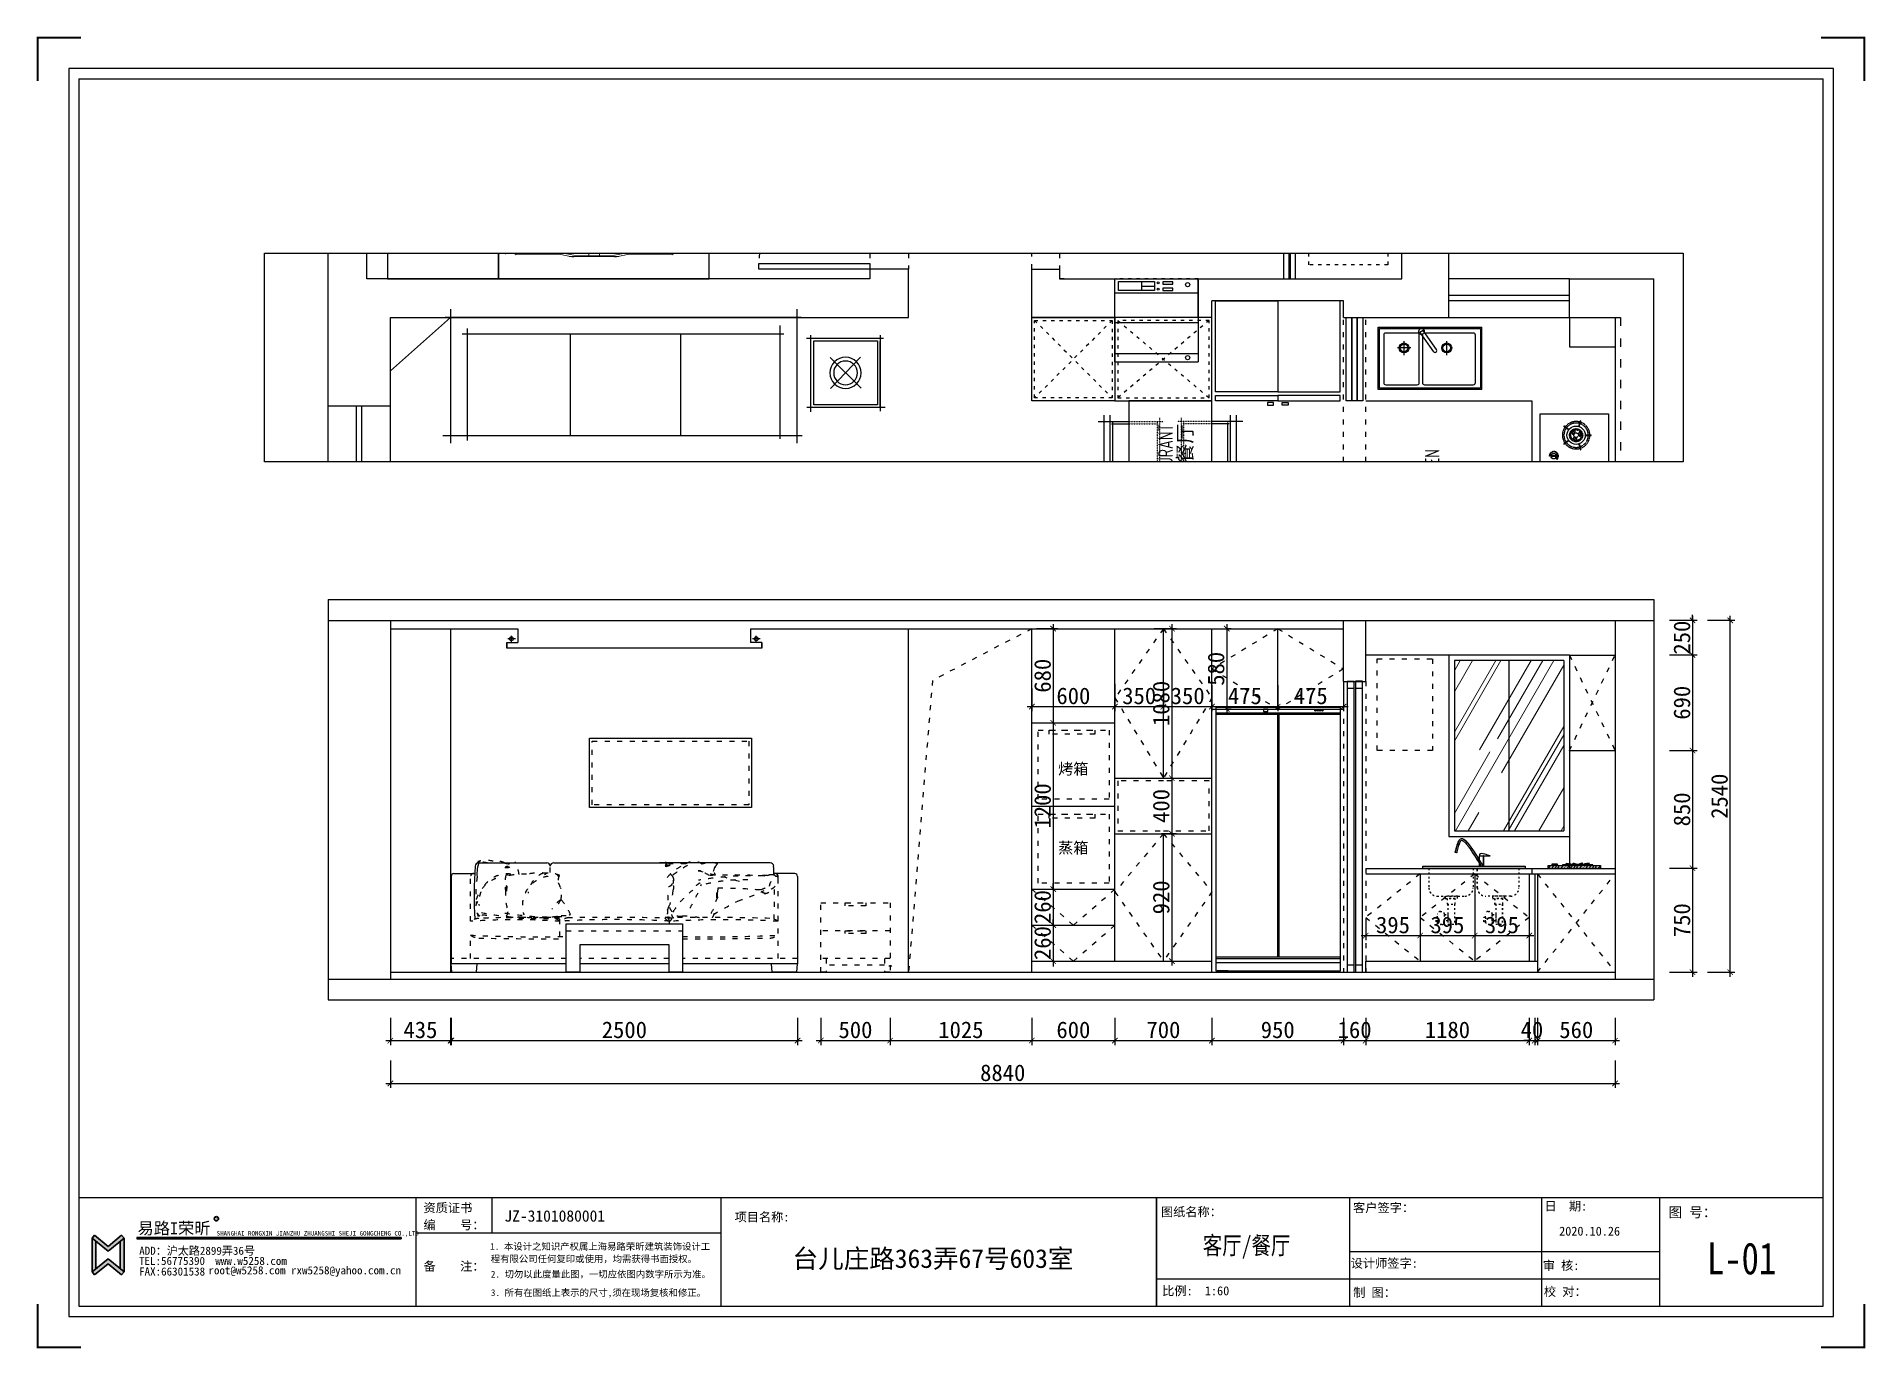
# Model space of a CAD drawing. Header units: millimetres. Extents: x -58733 to 427521, y -235734 to 553534.
# Drawn here: x 387948 to 401149, y -205710 to -196240 of the extents above; entities that cross this region are included whole.
import ezdxf
from ezdxf.xclip import XClip

# ---------------------------------------------------------------- set-up
doc = ezdxf.new("R2010")
doc.units = ezdxf.units.MM
doc.header["$XCLIPFRAME"] = 0
doc.linetypes.add('ACAD_ISO02W100', pattern=[15, 12, -3])
doc.linetypes.add('ACAD_ISO03W100', pattern=[30, 12, -18])
for name, color, linetype in [('00-墙体', 7, 'Continuous'), ('01.墙体', 7, 'Continuous'), ('02-洁具及配件（地平图显示）', 1, 'Continuous'), ('02-活动家具', 1, 'Continuous'), ('4平-文字', 7, 'Continuous'), ('4平-灶具', 7, 'Continuous'), ('E-立面活动家具', 1, 'Continuous'), ('ZL家具内框', 251, 'Continuous'), ('ZL家具外框', 1, 'Continuous'), ('ZL窗户内线', 251, 'Continuous'), ('图框', 251, 'Continuous'), ('目录文字', 8, 'Continuous'), ('门窗', 4, 'Continuous')]:
    doc.layers.add(name, color=color, linetype=linetype)
for name, color, linetype, lineweight in [('0－图框', 8, 'Continuous', 0), ('P★10 文字说明', 32, 'Continuous', 0), ('P－墙体', 255, 'Continuous', 15), ('墙体', 7, 'Continuous', 30)]:
    doc.layers.add(name, color=color, linetype=linetype, lineweight=lineweight)
doc.styles.add('-仿宋_GB2312', font='simsun.ttc', dxfattribs={"width": 0.8})
doc.styles.add('CCD_DIM', font='ARCHS.SHX')
doc.styles.add('DIM_FONT', font='', dxfattribs={"width": 0.8})
doc.styles.get("Standard").update_dxf_attribs({"font": 'simsun.ttc'})
doc.styles.add('YQ_DIM', font='SUPEROS.SHX', dxfattribs={"width": 0.8, "bigfont": 'HZDX.SHX'})
doc.styles.add('宋体', font='simsun.ttc', dxfattribs={"height": 120})
doc.styles.add('宋字', font='')
doc.styles.add('编号', font='ARCHSTYL.SHX', dxfattribs={"width": 0.8})
doc.styles.add('英文', font='simhei.ttf')
doc.styles.add('黑体', font='simhei.ttf')
doc.styles.get('DIM_FONT').set_extended_font_data('SimSun')
doc.styles.get('宋字').set_extended_font_data('SimSun')
doc.dimstyles.new('1', dxfattribs={"dimscale": 33, "dimtxt": 3, "dimasz": 1.2, "dimexe": 1, "dimexo": 1, "dimgap": 0.5, "dimtad": 1, "dimdec": 0, "dimrnd": 5, "dimdsep": 46, "dimtxsty": '宋体', "dimblk": 'ARCHTICK', "dimcen": 0.5, "dimdle": 1, "dimclrd": 251, "dimclre": 252, "dimclrt": 2, "dimadec": 0, "dimazin": 0, "dimtfac": 1, "dimtdec": 0, "dimtix": 1, "dimtmove": 2, "dimatfit": 3, "dimldrblk": 'DOT', "dimfxl": 5, "dimfxlon": 1, "dimlwd": -1, "dimlwe": -1, "dimarcsym": 0})
doc.dimstyles.new('海龍1：50', dxfattribs={"dimscale": 50, "dimtxt": 3, "dimasz": 1, "dimexe": 2, "dimexo": 2, "dimgap": 0.6, "dimtad": 1, "dimdec": 0, "dimrnd": 5, "dimdsep": 46, "dimtxsty": 'CCD_DIM', "dimblk": 'WS-cj', "dimcen": 1, "dimclrd": 242, "dimclre": 242, "dimclrt": 2, "dimadec": 0, "dimazin": 2, "dimtfac": 1, "dimtdec": 0, "dimtix": 1, "dimtmove": 2, "dimatfit": 3, "dimldrblk": 'CCD_Leader_Arrow', "dimfxl": 5, "dimfxlon": 1, "dimtolj": 1, "dimarcsym": 0})

msp = doc.modelspace()

# ---------------------------------------------------------------- texts
at = {"color": 2, "linetype": 'ByBlock', "char_height": 80, "attachment_point": 1, "style": '宋字'}
for s, insert in [('烤箱', (395322, -201486)), ('蒸箱', (395322, -202056))]:
    msp.add_mtext(s, dxfattribs=dict(at, insert=insert))
at = {"layer": '目录文字', "insert": (396366.1, -204902.3), "char_height": 128.83, "width": 1676.603, "attachment_point": 1, "style": '-仿宋_GB2312'}
msp.add_mtext('客厅/餐厅', dxfattribs=at)
at = {"layer": '目录文字', "insert": (400004.7, -204945.5), "char_height": 230, "attachment_point": 1, "style": '-仿宋_GB2312'}
msp.add_mtext('{\\fNSimSun|b0|i0|c134|p49;L-01}', dxfattribs=at)

# ---------------------------------------------------------------- blocks, each defined once
blk = doc.blocks.new('A$C79D64CA1')
at = {"layer": '0－图框'}
blk.add_hatch(color=6, dxfattribs=at).paths.add_polyline_path([(378, 227), (284, 227), (284, 151), (95, 151), (95, 227), (0, 227), (189, 353)])
at = {"layer": '0－图框', "color": 6}
for p, q in [((189, 353), (0, 227)), ((378, 227), (189, 353)), ((95, 227), (0, 227)), ((378, 227), (284, 227))]:
    blk.add_line(p, q, dxfattribs=at)
blk.add_lwpolyline([(95, 227), (95, 151), (284, 151), (284, 227)], dxfattribs=at)
for points in [[(284, 120), (95, 120), (95, 69), (284, 69)], [(284, 38), (95, 38), (95, 0), (284, 0)]]:
    blk.add_lwpolyline(points, close=True, dxfattribs=at)
blk = doc.blocks.new('gsdfgfsdg')
at = {"layer": '0－图框', "color": 7, "xscale": -1, "rotation": 270}
blk.add_blockref('A$C79D64CA1', (-31077, -43831), dxfattribs=at)
at = {"layer": '0－图框', "color": 7, "insert": (-31178, -43656), "char_height": 125, "width": 1449.58, "attachment_point": 5, "rotation": 270}
blk.add_mtext('{\\fArial|b0|i0|c0|p32;Entrance}', dxfattribs=at)
blk = doc.blocks.new('WS-cj')
blk.add_hatch(color=1).paths.add_polyline_path([(0.59, 0.82), (-0.82, -0.59), (-0.59, -0.82), (0.82, 0.59)])
at = {"color": 1, "linetype": 'ByBlock', "lineweight": 0}
for p, q in [((-1.1, 0), (0, 0)), ((0, 0), (1.1, 0))]:
    blk.add_line(p, q, dxfattribs=at)
at = {"color": 1}
blk.add_lwpolyline([(0.59, 0.82), (-0.82, -0.59), (-0.59, -0.82), (0.82, 0.59)], close=True, dxfattribs=at)
blk = doc.blocks.new('*D1319')
at = {"color": 242, "lineweight": -2}
for p, q in [((165755, -191256), (165755, -190906)), ((165805, -191006), (168585, -191006)), ((168635, -191256), (168635, -190906))]:
    blk.add_line(p, q, dxfattribs=at)
at = {"layer": 'Defpoints', "color": 0}
for p in [(168635, -191006), (165755, -191406), (168635, -191406)]:
    blk.add_point(p, dxfattribs=at)
at = {"color": 242, "linetype": 'ByBlock', "lineweight": -2, "xscale": 50, "yscale": 50, "zscale": 50, "rotation": 180}
blk.add_blockref('WS-cj', (165755, -191006), dxfattribs=at)
at = {"color": 242, "linetype": 'ByBlock', "lineweight": -2, "xscale": 50, "yscale": 50, "zscale": 50}
blk.add_blockref('WS-cj', (168635, -191006), dxfattribs=at)
at = {"color": 2, "insert": (167195, -190901), "char_height": 150, "attachment_point": 5, "style": 'CCD_DIM'}
blk.add_mtext('\\A1;2880', dxfattribs=at)
blk = doc.blocks.new('CCD_Leader_Arrow')
at = {"color": 1, "linetype": 'ByBlock'}
blk.add_line((0, 0), (-1, 0), dxfattribs=at)
for points in [[(-0.86, 0.67), (-0.6, 0.85), (-0.24, 0), (0, 0)], [(-0.86, -0.67), (-0.6, -0.85), (-0.24, 0), (0, 0)]]:
    blk.add_solid(points, dxfattribs=at)
blk = doc.blocks.new('*D1320')
at = {"color": 242, "lineweight": -2}
for p, q in [((168585, -191006), (168535, -191006)), ((168635, -191256), (168635, -190906)), ((168635, -191006), (168915, -191006)), ((168915, -191256), (168915, -190906)), ((168965, -191006), (169015, -191006))]:
    blk.add_line(p, q, dxfattribs=at)
at = {"layer": 'Defpoints', "color": 0}
for p in [(168915, -191006), (168635, -191406), (168915, -191406)]:
    blk.add_point(p, dxfattribs=at)
at = {"color": 242, "linetype": 'ByBlock', "lineweight": -2, "xscale": 50, "yscale": 50, "zscale": 50}
blk.add_blockref('WS-cj', (168635, -191006), dxfattribs=at)
at = {"color": 242, "linetype": 'ByBlock', "lineweight": -2, "xscale": 50, "yscale": 50, "zscale": 50, "rotation": 180}
blk.add_blockref('WS-cj', (168915, -191006), dxfattribs=at)
at = {"color": 2, "insert": (168775, -190901), "char_height": 150, "attachment_point": 5, "style": 'CCD_DIM'}
blk.add_mtext('\\A1;280', dxfattribs=at)
blk = doc.blocks.new('*D1321')
at = {"color": 242, "lineweight": -2}
for p, q in [((168915, -191256), (168915, -190906)), ((168965, -191006), (172045, -191006)), ((172095, -191256), (172095, -190906))]:
    blk.add_line(p, q, dxfattribs=at)
at = {"layer": 'Defpoints', "color": 0}
for p in [(172095, -191006), (168915, -191406), (172095, -191406)]:
    blk.add_point(p, dxfattribs=at)
at = {"color": 242, "linetype": 'ByBlock', "lineweight": -2, "xscale": 50, "yscale": 50, "zscale": 50, "rotation": 180}
blk.add_blockref('WS-cj', (168915, -191006), dxfattribs=at)
at = {"color": 242, "linetype": 'ByBlock', "lineweight": -2, "xscale": 50, "yscale": 50, "zscale": 50}
blk.add_blockref('WS-cj', (172095, -191006), dxfattribs=at)
at = {"color": 2, "insert": (170505, -190901), "char_height": 150, "attachment_point": 5, "style": 'CCD_DIM'}
blk.add_mtext('\\A1;3180', dxfattribs=at)
blk = doc.blocks.new('*D1322')
at = {"color": 242, "lineweight": -2}
for p, q in [((172045, -191006), (171995, -191006)), ((172095, -191256), (172095, -190906)), ((172095, -191006), (172375, -191006)), ((172375, -191256), (172375, -190906)), ((172425, -191006), (172475, -191006))]:
    blk.add_line(p, q, dxfattribs=at)
at = {"layer": 'Defpoints', "color": 0}
for p in [(172375, -191006), (172095, -191406), (172375, -191406)]:
    blk.add_point(p, dxfattribs=at)
at = {"color": 242, "linetype": 'ByBlock', "lineweight": -2, "xscale": 50, "yscale": 50, "zscale": 50}
blk.add_blockref('WS-cj', (172095, -191006), dxfattribs=at)
at = {"color": 242, "linetype": 'ByBlock', "lineweight": -2, "xscale": 50, "yscale": 50, "zscale": 50, "rotation": 180}
blk.add_blockref('WS-cj', (172375, -191006), dxfattribs=at)
at = {"color": 2, "insert": (172235, -190901), "char_height": 150, "attachment_point": 5, "style": 'CCD_DIM'}
blk.add_mtext('\\A1;280', dxfattribs=at)
blk = doc.blocks.new('*D1323')
at = {"color": 242, "lineweight": -2}
for p, q in [((172375, -191256), (172375, -190906)), ((172425, -191006), (173355, -191006)), ((173405, -191256), (173405, -190906))]:
    blk.add_line(p, q, dxfattribs=at)
at = {"layer": 'Defpoints', "color": 0}
for p in [(173405, -191006), (172375, -191406), (173405, -191406)]:
    blk.add_point(p, dxfattribs=at)
at = {"color": 242, "linetype": 'ByBlock', "lineweight": -2, "xscale": 50, "yscale": 50, "zscale": 50, "rotation": 180}
blk.add_blockref('WS-cj', (172375, -191006), dxfattribs=at)
at = {"color": 242, "linetype": 'ByBlock', "lineweight": -2, "xscale": 50, "yscale": 50, "zscale": 50}
blk.add_blockref('WS-cj', (173405, -191006), dxfattribs=at)
at = {"color": 2, "insert": (172890, -190901), "char_height": 150, "attachment_point": 5, "style": 'CCD_DIM'}
blk.add_mtext('\\A1;1030', dxfattribs=at)
blk = doc.blocks.new('*D1324')
at = {"color": 242, "lineweight": -2}
for p, q in [((165755, -190856), (165755, -190506)), ((165805, -190606), (173355, -190606)), ((173405, -190856), (173405, -190506))]:
    blk.add_line(p, q, dxfattribs=at)
at = {"layer": 'Defpoints', "color": 0}
for p in [(173405, -190606), (165755, -191406), (173405, -191406)]:
    blk.add_point(p, dxfattribs=at)
at = {"color": 242, "linetype": 'ByBlock', "lineweight": -2, "xscale": 50, "yscale": 50, "zscale": 50, "rotation": 180}
blk.add_blockref('WS-cj', (165755, -190606), dxfattribs=at)
at = {"color": 242, "linetype": 'ByBlock', "lineweight": -2, "xscale": 50, "yscale": 50, "zscale": 50}
blk.add_blockref('WS-cj', (173405, -190606), dxfattribs=at)
at = {"color": 2, "insert": (169580, -190501), "char_height": 150, "attachment_point": 5, "style": 'CCD_DIM'}
blk.add_mtext('\\A1;7650', dxfattribs=at)
blk = doc.blocks.new('*D1325')
at = {"color": 242, "lineweight": -2}
for p, q in [((165755, -202785), (165755, -203135)), ((166685, -202785), (166685, -203135)), ((165805, -203035), (166635, -203035))]:
    blk.add_line(p, q, dxfattribs=at)
at = {"layer": 'Defpoints', "color": 0}
for p in [(165755, -202635), (166685, -202635), (166685, -203035)]:
    blk.add_point(p, dxfattribs=at)
at = {"color": 242, "linetype": 'ByBlock', "lineweight": -2, "xscale": 50, "yscale": 50, "zscale": 50, "rotation": 180}
blk.add_blockref('WS-cj', (165755, -203035), dxfattribs=at)
at = {"color": 242, "linetype": 'ByBlock', "lineweight": -2, "xscale": 50, "yscale": 50, "zscale": 50}
blk.add_blockref('WS-cj', (166685, -203035), dxfattribs=at)
at = {"color": 2, "insert": (166220, -202930), "char_height": 150, "attachment_point": 5, "style": 'CCD_DIM'}
blk.add_mtext('\\A1;930', dxfattribs=at)
blk = doc.blocks.new('*D1326')
at = {"color": 242, "lineweight": -2}
for p, q in [((166685, -202785), (166685, -203135)), ((166845, -202785), (166845, -203135)), ((166635, -203035), (166585, -203035)), ((166685, -203035), (166845, -203035)), ((166895, -203035), (166945, -203035))]:
    blk.add_line(p, q, dxfattribs=at)
at = {"layer": 'Defpoints', "color": 0}
for p in [(166685, -202635), (166845, -202635), (166845, -203035)]:
    blk.add_point(p, dxfattribs=at)
at = {"color": 242, "linetype": 'ByBlock', "lineweight": -2, "xscale": 50, "yscale": 50, "zscale": 50}
blk.add_blockref('WS-cj', (166685, -203035), dxfattribs=at)
at = {"color": 242, "linetype": 'ByBlock', "lineweight": -2, "xscale": 50, "yscale": 50, "zscale": 50, "rotation": 180}
blk.add_blockref('WS-cj', (166845, -203035), dxfattribs=at)
at = {"color": 2, "insert": (166765, -202930), "char_height": 150, "attachment_point": 5, "style": 'CCD_DIM'}
blk.add_mtext('\\A1;160', dxfattribs=at)
blk = doc.blocks.new('*D1327')
at = {"color": 242, "lineweight": -2}
for p, q in [((166845, -202785), (166845, -203135)), ((168635, -202785), (168635, -203135)), ((166895, -203035), (168585, -203035))]:
    blk.add_line(p, q, dxfattribs=at)
at = {"layer": 'Defpoints', "color": 0}
for p in [(166845, -202635), (168635, -202635), (168635, -203035)]:
    blk.add_point(p, dxfattribs=at)
at = {"color": 242, "linetype": 'ByBlock', "lineweight": -2, "xscale": 50, "yscale": 50, "zscale": 50, "rotation": 180}
blk.add_blockref('WS-cj', (166845, -203035), dxfattribs=at)
at = {"color": 242, "linetype": 'ByBlock', "lineweight": -2, "xscale": 50, "yscale": 50, "zscale": 50}
blk.add_blockref('WS-cj', (168635, -203035), dxfattribs=at)
at = {"color": 2, "insert": (167740, -202930), "char_height": 150, "attachment_point": 5, "style": 'CCD_DIM'}
blk.add_mtext('\\A1;1790', dxfattribs=at)
blk = doc.blocks.new('*D1328')
at = {"color": 242, "lineweight": -2}
for p, q in [((168635, -202785), (168635, -203135)), ((168915, -202785), (168915, -203135)), ((168585, -203035), (168535, -203035)), ((168635, -203035), (168915, -203035)), ((168965, -203035), (169015, -203035))]:
    blk.add_line(p, q, dxfattribs=at)
at = {"layer": 'Defpoints', "color": 0}
for p in [(168635, -202635), (168915, -202635), (168915, -203035)]:
    blk.add_point(p, dxfattribs=at)
at = {"color": 242, "linetype": 'ByBlock', "lineweight": -2, "xscale": 50, "yscale": 50, "zscale": 50}
blk.add_blockref('WS-cj', (168635, -203035), dxfattribs=at)
at = {"color": 242, "linetype": 'ByBlock', "lineweight": -2, "xscale": 50, "yscale": 50, "zscale": 50, "rotation": 180}
blk.add_blockref('WS-cj', (168915, -203035), dxfattribs=at)
at = {"color": 2, "insert": (168775, -202930), "char_height": 150, "attachment_point": 5, "style": 'CCD_DIM'}
blk.add_mtext('\\A1;280', dxfattribs=at)
blk = doc.blocks.new('*D1329')
at = {"color": 242, "lineweight": -2}
for p, q in [((168915, -202785), (168915, -203135)), ((170395, -202785), (170395, -203135)), ((168965, -203035), (170345, -203035))]:
    blk.add_line(p, q, dxfattribs=at)
at = {"layer": 'Defpoints', "color": 0}
for p in [(168915, -202635), (170395, -202635), (170395, -203035)]:
    blk.add_point(p, dxfattribs=at)
at = {"color": 242, "linetype": 'ByBlock', "lineweight": -2, "xscale": 50, "yscale": 50, "zscale": 50, "rotation": 180}
blk.add_blockref('WS-cj', (168915, -203035), dxfattribs=at)
at = {"color": 242, "linetype": 'ByBlock', "lineweight": -2, "xscale": 50, "yscale": 50, "zscale": 50}
blk.add_blockref('WS-cj', (170395, -203035), dxfattribs=at)
at = {"color": 2, "insert": (169655, -202930), "char_height": 150, "attachment_point": 5, "style": 'CCD_DIM'}
blk.add_mtext('\\A1;1480', dxfattribs=at)
blk = doc.blocks.new('*D1330')
at = {"color": 242, "lineweight": -2}
for p, q in [((170395, -202785), (170395, -203135)), ((170675, -202785), (170675, -203135)), ((170345, -203035), (170295, -203035)), ((170395, -203035), (170675, -203035)), ((170725, -203035), (170775, -203035))]:
    blk.add_line(p, q, dxfattribs=at)
at = {"layer": 'Defpoints', "color": 0}
for p in [(170395, -202635), (170675, -202635), (170675, -203035)]:
    blk.add_point(p, dxfattribs=at)
at = {"color": 242, "linetype": 'ByBlock', "lineweight": -2, "xscale": 50, "yscale": 50, "zscale": 50}
blk.add_blockref('WS-cj', (170395, -203035), dxfattribs=at)
at = {"color": 242, "linetype": 'ByBlock', "lineweight": -2, "xscale": 50, "yscale": 50, "zscale": 50, "rotation": 180}
blk.add_blockref('WS-cj', (170675, -203035), dxfattribs=at)
at = {"color": 2, "insert": (170535, -202930), "char_height": 150, "attachment_point": 5, "style": 'CCD_DIM'}
blk.add_mtext('\\A1;280', dxfattribs=at)
blk = doc.blocks.new('*D1331')
at = {"color": 242, "lineweight": -2}
for p, q in [((170675, -202785), (170675, -203135)), ((173405, -202785), (173405, -203135)), ((170725, -203035), (173355, -203035))]:
    blk.add_line(p, q, dxfattribs=at)
at = {"layer": 'Defpoints', "color": 0}
for p in [(170675, -202635), (173405, -202635), (173405, -203035)]:
    blk.add_point(p, dxfattribs=at)
at = {"color": 242, "linetype": 'ByBlock', "lineweight": -2, "xscale": 50, "yscale": 50, "zscale": 50, "rotation": 180}
blk.add_blockref('WS-cj', (170675, -203035), dxfattribs=at)
at = {"color": 242, "linetype": 'ByBlock', "lineweight": -2, "xscale": 50, "yscale": 50, "zscale": 50}
blk.add_blockref('WS-cj', (173405, -203035), dxfattribs=at)
at = {"color": 2, "insert": (172040, -202930), "char_height": 150, "attachment_point": 5, "style": 'CCD_DIM'}
blk.add_mtext('\\A1;2730', dxfattribs=at)
blk = doc.blocks.new('*D1332')
at = {"color": 242, "lineweight": -2}
for p, q in [((165755, -203185), (165755, -203535)), ((173405, -203185), (173405, -203535)), ((165805, -203435), (173355, -203435))]:
    blk.add_line(p, q, dxfattribs=at)
at = {"layer": 'Defpoints', "color": 0}
for p in [(165755, -202635), (173405, -202635), (173405, -203435)]:
    blk.add_point(p, dxfattribs=at)
at = {"color": 242, "linetype": 'ByBlock', "lineweight": -2, "xscale": 50, "yscale": 50, "zscale": 50, "rotation": 180}
blk.add_blockref('WS-cj', (165755, -203435), dxfattribs=at)
at = {"color": 242, "linetype": 'ByBlock', "lineweight": -2, "xscale": 50, "yscale": 50, "zscale": 50}
blk.add_blockref('WS-cj', (173405, -203435), dxfattribs=at)
at = {"color": 2, "insert": (169580, -203330), "char_height": 150, "attachment_point": 5, "style": 'CCD_DIM'}
blk.add_mtext('\\A1;7650', dxfattribs=at)
blk = doc.blocks.new('*D1333')
at = {"color": 242, "lineweight": -2}
for p, q in [((164296, -192721), (163946, -192721)), ((164046, -192771), (164046, -199551)), ((164296, -199601), (163946, -199601))]:
    blk.add_line(p, q, dxfattribs=at)
at = {"layer": 'Defpoints', "color": 0}
for p in [(164446, -192721), (164046, -199601), (164446, -199601)]:
    blk.add_point(p, dxfattribs=at)
at = {"color": 242, "linetype": 'ByBlock', "lineweight": -2, "xscale": 50, "yscale": 50, "zscale": 50}
for p, rotation in [((164046, -192721), 90), ((164046, -199601), 270)]:
    blk.add_blockref('WS-cj', p, dxfattribs=dict(at, rotation=rotation))
at = {"color": 2, "insert": (163941, -196161), "char_height": 150, "attachment_point": 5, "rotation": 90, "style": 'CCD_DIM'}
blk.add_mtext('\\A1;6880', dxfattribs=at)
blk = doc.blocks.new('*D1334')
at = {"color": 242, "lineweight": -2}
for p, q in [((164046, -199551), (164046, -199501)), ((164296, -199601), (163946, -199601)), ((164046, -199601), (164046, -199761)), ((164296, -199761), (163946, -199761)), ((164046, -199811), (164046, -199861))]:
    blk.add_line(p, q, dxfattribs=at)
at = {"layer": 'Defpoints', "color": 0}
for p in [(164446, -199601), (164046, -199761), (164446, -199761)]:
    blk.add_point(p, dxfattribs=at)
at = {"color": 242, "linetype": 'ByBlock', "lineweight": -2, "xscale": 50, "yscale": 50, "zscale": 50}
for p, rotation in [((164046, -199601), 270), ((164046, -199761), 90)]:
    blk.add_blockref('WS-cj', p, dxfattribs=dict(at, rotation=rotation))
at = {"color": 2, "insert": (163941, -199681), "char_height": 150, "attachment_point": 5, "rotation": 90, "style": 'CCD_DIM'}
blk.add_mtext('\\A1;160', dxfattribs=at)
blk = doc.blocks.new('*D1335')
at = {"color": 242, "lineweight": -2}
for p, q in [((164296, -199761), (163946, -199761)), ((164046, -199811), (164046, -201791)), ((164296, -201841), (163946, -201841))]:
    blk.add_line(p, q, dxfattribs=at)
at = {"layer": 'Defpoints', "color": 0}
for p in [(164446, -199761), (164046, -201841), (164446, -201841)]:
    blk.add_point(p, dxfattribs=at)
at = {"color": 242, "linetype": 'ByBlock', "lineweight": -2, "xscale": 50, "yscale": 50, "zscale": 50}
for p, rotation in [((164046, -199761), 90), ((164046, -201841), 270)]:
    blk.add_blockref('WS-cj', p, dxfattribs=dict(at, rotation=rotation))
at = {"color": 2, "insert": (163941, -200801), "char_height": 150, "attachment_point": 5, "rotation": 90, "style": 'CCD_DIM'}
blk.add_mtext('\\A1;2080', dxfattribs=at)
blk = doc.blocks.new('*D1336')
at = {"color": 242, "lineweight": -2}
for p, q in [((163896, -192721), (163546, -192721)), ((163646, -201791), (163646, -192771)), ((163896, -201841), (163546, -201841))]:
    blk.add_line(p, q, dxfattribs=at)
at = {"layer": 'Defpoints', "color": 0}
for p in [(163646, -192721), (164446, -192721), (164446, -201841)]:
    blk.add_point(p, dxfattribs=at)
at = {"color": 242, "linetype": 'ByBlock', "lineweight": -2, "xscale": 50, "yscale": 50, "zscale": 50}
for p, rotation in [((163646, -192721), 90), ((163646, -201841), 270)]:
    blk.add_blockref('WS-cj', p, dxfattribs=dict(at, rotation=rotation))
at = {"color": 2, "insert": (163541, -197281), "char_height": 150, "attachment_point": 5, "rotation": 90, "style": 'CCD_DIM'}
blk.add_mtext('\\A1;9120', dxfattribs=at)
blk = doc.blocks.new('*D1337')
at = {"color": 242, "lineweight": -2}
for p, q in [((174759, -192551), (175109, -192551)), ((175009, -192601), (175009, -196131)), ((174759, -196181), (175109, -196181))]:
    blk.add_line(p, q, dxfattribs=at)
at = {"layer": 'Defpoints', "color": 0}
for p in [(174609, -192551), (174609, -196181), (175009, -196181)]:
    blk.add_point(p, dxfattribs=at)
at = {"color": 242, "linetype": 'ByBlock', "lineweight": -2, "xscale": 50, "yscale": 50, "zscale": 50}
for p, rotation in [((175009, -192551), 90), ((175009, -196181), 270)]:
    blk.add_blockref('WS-cj', p, dxfattribs=dict(at, rotation=rotation))
at = {"color": 2, "insert": (174904, -194366), "char_height": 150, "attachment_point": 5, "rotation": 90, "style": 'CCD_DIM'}
blk.add_mtext('\\A1;3630', dxfattribs=at)
blk = doc.blocks.new('*D1338')
at = {"color": 242, "lineweight": -2}
for p, q in [((175009, -196131), (175009, -196081)), ((174759, -196181), (175109, -196181)), ((175009, -196181), (175009, -196461)), ((174759, -196461), (175109, -196461)), ((175009, -196511), (175009, -196561))]:
    blk.add_line(p, q, dxfattribs=at)
at = {"layer": 'Defpoints', "color": 0}
for p in [(174609, -196181), (174609, -196461), (175009, -196461)]:
    blk.add_point(p, dxfattribs=at)
at = {"color": 242, "linetype": 'ByBlock', "lineweight": -2, "xscale": 50, "yscale": 50, "zscale": 50}
for p, rotation in [((175009, -196181), 270), ((175009, -196461), 90)]:
    blk.add_blockref('WS-cj', p, dxfattribs=dict(at, rotation=rotation))
at = {"color": 2, "insert": (174904, -196321), "char_height": 150, "attachment_point": 5, "rotation": 90, "style": 'CCD_DIM'}
blk.add_mtext('\\A1;280', dxfattribs=at)
blk = doc.blocks.new('*D1339')
at = {"color": 242, "lineweight": -2}
for p, q in [((174759, -196461), (175109, -196461)), ((175009, -196511), (175009, -200031)), ((174759, -200081), (175109, -200081))]:
    blk.add_line(p, q, dxfattribs=at)
at = {"layer": 'Defpoints', "color": 0}
for p in [(174609, -196461), (174609, -200081), (175009, -200081)]:
    blk.add_point(p, dxfattribs=at)
at = {"color": 242, "linetype": 'ByBlock', "lineweight": -2, "xscale": 50, "yscale": 50, "zscale": 50}
for p, rotation in [((175009, -196461), 90), ((175009, -200081), 270)]:
    blk.add_blockref('WS-cj', p, dxfattribs=dict(at, rotation=rotation))
at = {"color": 2, "insert": (174904, -198271), "char_height": 150, "attachment_point": 5, "rotation": 90, "style": 'CCD_DIM'}
blk.add_mtext('\\A1;3620', dxfattribs=at)
blk = doc.blocks.new('*D1340')
at = {"color": 242, "lineweight": -2}
for p, q in [((175009, -200031), (175009, -199981)), ((174759, -200081), (175109, -200081)), ((175009, -200081), (175009, -200361)), ((174759, -200361), (175109, -200361)), ((175009, -200411), (175009, -200461))]:
    blk.add_line(p, q, dxfattribs=at)
at = {"layer": 'Defpoints', "color": 0}
for p in [(174609, -200081), (174609, -200361), (175009, -200361)]:
    blk.add_point(p, dxfattribs=at)
at = {"color": 242, "linetype": 'ByBlock', "lineweight": -2, "xscale": 50, "yscale": 50, "zscale": 50}
for p, rotation in [((175009, -200081), 270), ((175009, -200361), 90)]:
    blk.add_blockref('WS-cj', p, dxfattribs=dict(at, rotation=rotation))
at = {"color": 2, "insert": (174904, -200221), "char_height": 150, "attachment_point": 5, "rotation": 90, "style": 'CCD_DIM'}
blk.add_mtext('\\A1;280', dxfattribs=at)
blk = doc.blocks.new('*D1341')
at = {"color": 242, "lineweight": -2}
for p, q in [((174759, -200361), (175109, -200361)), ((175009, -200411), (175009, -201791)), ((174759, -201841), (175109, -201841))]:
    blk.add_line(p, q, dxfattribs=at)
at = {"layer": 'Defpoints', "color": 0}
for p in [(174609, -200361), (174609, -201841), (175009, -201841)]:
    blk.add_point(p, dxfattribs=at)
at = {"color": 242, "linetype": 'ByBlock', "lineweight": -2, "xscale": 50, "yscale": 50, "zscale": 50}
for p, rotation in [((175009, -200361), 90), ((175009, -201841), 270)]:
    blk.add_blockref('WS-cj', p, dxfattribs=dict(at, rotation=rotation))
at = {"color": 2, "insert": (174904, -201101), "char_height": 150, "attachment_point": 5, "rotation": 90, "style": 'CCD_DIM'}
blk.add_mtext('\\A1;1480', dxfattribs=at)
blk = doc.blocks.new('*D1342')
at = {"color": 242, "lineweight": -2}
for p, q in [((175159, -192551), (175509, -192551)), ((175409, -201791), (175409, -192601)), ((175159, -201841), (175509, -201841))]:
    blk.add_line(p, q, dxfattribs=at)
at = {"layer": 'Defpoints', "color": 0}
for p in [(174609, -192551), (175409, -192551), (174609, -201841)]:
    blk.add_point(p, dxfattribs=at)
at = {"color": 242, "linetype": 'ByBlock', "lineweight": -2, "xscale": 50, "yscale": 50, "zscale": 50}
for p, rotation in [((175409, -192551), 90), ((175409, -201841), 270)]:
    blk.add_blockref('WS-cj', p, dxfattribs=dict(at, rotation=rotation))
at = {"color": 2, "insert": (175304, -197196), "char_height": 150, "attachment_point": 5, "rotation": 90, "style": 'CCD_DIM'}
blk.add_mtext('\\A1;9290', dxfattribs=at)
blk = doc.blocks.new('zw$957C')
for p, q in [((553, 2045), (4, 2045)), ((31, 2080), (31, 1516)), ((31, 2045), (507, 2045)), ((531, 2045), (54, 2045)), ((531, 1513), (531, 2068)), ((545, 2086), (2381, 2086)), ((2368, 2045), (550, 2045)), ((560, 2102), (560, 0)), ((2360, 16), (2360, 2102)), ((2366, 2045), (2914, 2045)), ((2388, 1513), (2388, 2068)), ((2388, 2045), (2864, 2045)), ((2888, 2045), (2412, 2045)), ((2888, 2080), (2888, 1516)), ((0, 1545), (552, 1545)), ((2919, 1545), (2367, 1545)), ((531, 36), (2377, 36)), ((545, 36), (2381, 36))]:
    blk.add_line(p, q)
at = {"color": 251}
for p, q in [((511, 2025), (51, 2025)), ((51, 2025), (51, 1565)), ((511, 1565), (511, 2025)), ((709, 1526), (709, 1990)), ((1364, 2003), (1364, 1520)), ((1553, 2003), (1553, 1520)), ((2208, 1526), (2208, 1990)), ((2408, 1565), (2408, 2025)), ((2408, 2025), (2868, 2025)), ((2868, 2025), (2868, 1565)), ((393, 1904), (167, 1687)), ((390, 1683), (170, 1907)), ((686, 1966), (1397, 1966)), ((2231, 1966), (1520, 1966)), ((2526, 1904), (2752, 1687)), ((2529, 1683), (2748, 1907)), ((51, 1565), (511, 1565)), ((1403, 1556), (681, 1556)), ((1514, 1556), (2236, 1556)), ((2868, 1565), (2408, 1565)), ((521, 987), (2398, 987)), ((521, 292), (2398, 292))]:
    blk.add_line(p, q, dxfattribs=at)
for centre, radius in [((280, 1795), 113), ((280, 1795), 85.8), ((2639, 1795), 113), ((2639, 1795), 85.8)]:
    blk.add_circle(centre, radius, dxfattribs=at)
blk = doc.blocks.new('A$C2EBB641D')
for p, q in [((533, 667), (200, 667)), ((267, 733), (267, 0)), ((333, 733), (333, 0)), ((200, 67), (533, 67))]:
    blk.add_line(p, q)
at = {"color": 251}
for p, q in [((533, 640), (347, 640)), ((360, 653), (360, 80)), ((347, 93), (533, 93))]:
    blk.add_line(p, q, dxfattribs=at)
at = {"color": 250, "linetype": 'ACAD_ISO03W100', "ltscale": 0.1}
for p, q in [((907, 667), (533, 667)), ((853, 640), (533, 640)), ((840, 80), (840, 653)), ((867, 27), (867, 707)), ((533, 93), (853, 93)), ((533, 67), (907, 67))]:
    blk.add_line(p, q, dxfattribs=at)
blk = doc.blocks.new('A$C314F5E14')
at = {"color": 251}
for p, q in [((333, 408), (106, 408)), ((375, 427), (353, 411)), ((353, 411), (450, 273)), ((472, 288), (375, 427)), ((738, 408), (386, 408)), ((91, 393), (91, 50)), ((286, 300), (190, 300)), ((238, 248), (238, 348)), ((348, 50), (348, 393)), ((371, 393), (371, 50)), ((546, 248), (546, 348)), ((753, 50), (753, 393)), ((106, 35), (333, 35)), ((386, 35), (738, 35))]:
    blk.add_line(p, q, dxfattribs=at)
for centre, radius in [((238, 300), 36.1), ((238, 300), 27.1), ((546, 300), 36.1), ((546, 300), 27.1)]:
    blk.add_circle(centre, radius, dxfattribs=at)
for centre, radius, start, end in [((106, 393), 15, 90, 180), ((333, 393), 15, 0, 90), ((364, 419), 21.7, 342.6068, 267.3353), ((386, 393), 15, 90, 180), ((738, 393), 15, 0, 90), ((461, 281), 13.3, 214.971, 34.971), ((106, 50), 15, 180, 270), ((333, 50), 15, 270, 0), ((386, 50), 15, 180, 270), ((738, 50), 15, 270, 0)]:
    blk.add_arc(centre, radius, start, end, dxfattribs=at)
at = {"layer": 'ZL家具外框'}
for p, q in [((50, 0), (50, 450)), ((50, 450), (800, 450)), ((60, 10), (60, 440)), ((60, 440), (790, 440)), ((790, 440), (790, 10)), ((800, 0), (800, 450)), ((800, 0), (50, 0)), ((790, 10), (60, 10))]:
    blk.add_line(p, q, dxfattribs=at)
blk = doc.blocks.new('G$CC743C0DE')
at = {"layer": '4平-灶具', "color": 1, "linetype": 'ACAD_ISO03W100'}
for centre, start, end in [((90, 321), 35.9993, 215.9993), ((217, 321), 323.9993, 143.9993), ((483, 321), 35.9993, 215.9993), ((610, 321), 323.9993, 143.9993), ((257, 200), 251.9993, 71.9993), ((443, 200), 107.9993, 287.9993), ((649, 200), 251.9993, 71.9993), ((154, 125), 179.9993, 359.9993), ((546, 125), 179.9993, 359.9993)]:
    blk.add_arc(centre, 1.65, start, end, dxfattribs=at)
at = {"layer": 'ZL家具内框', "linetype": 'ACAD_ISO02W100', "ltscale": 0.2}
for p, q in [((305, 424), (305, 427)), ((395, 424), (395, 427)), ((284, 372), (282, 370)), ((303, 364), (303, 361)), ((306, 364), (306, 361)), ((335, 395), (338, 395)), ((335, 392), (338, 392)), ((374, 372), (372, 370)), ((394, 364), (394, 361)), ((397, 364), (397, 361)), ((425, 395), (428, 395)), ((425, 392), (428, 392))]:
    blk.add_line(p, q, dxfattribs=at)
for centre, radius in [((154, 233), 47.3), ((154, 233), 38.5), ((546, 233), 47.3), ((546, 233), 38.5), ((154, 233), 16.5), ((546, 233), 16.5)]:
    blk.add_circle(centre, radius, dxfattribs=at)
for centre, radius, start, end in [((305, 394), 33, 2.6046, 89.9993), ((305, 394), 30, 2.8653, 89.9993), ((395, 394), 33, 2.6046, 89.9993), ((395, 394), 30, 2.8653, 89.9993), ((154, 233), 99, 126.9543, 197.0444), ((154, 233), 88, 127.0737, 196.925), ((154, 233), 99, 54.9543, 125.0444), ((154, 233), 88, 55.0737, 124.925), ((154, 233), 88, 343.0737, 52.925), ((154, 233), 99, 342.9543, 53.0444), ((305, 394), 33, 224.9993, 267.3941), ((305, 394), 30, 224.9993, 267.1333), ((305, 394), 30, 272.8653, 357.1333), ((305, 394), 33, 272.6046, 357.3941), ((395, 394), 33, 224.9993, 267.3941), ((395, 394), 30, 224.9993, 267.1333), ((395, 394), 30, 272.8653, 357.1333), ((395, 394), 33, 272.6046, 357.3941), ((546, 233), 99, 126.9543, 197.0444), ((546, 233), 88, 127.0737, 196.925), ((546, 233), 99, 54.9543, 125.0444), ((546, 233), 88, 55.0737, 124.925), ((546, 233), 88, 343.0737, 52.925), ((546, 233), 99, 342.9543, 53.0444), ((154, 233), 99, 198.9543, 269.0444), ((154, 233), 88, 199.0737, 268.925), ((154, 233), 33, 146.4735, 179.9993), ((126, 233), 5.5, 179.9993, 359.9993), ((131, 248), 5.5, 326.4735, 146.4735), ((154, 233), 22, 146.4735, 179.9993), ((152, 206), 5.5, 86.4735, 266.4735), ((154, 233), 22, 266.4735, 299.9993), ((154, 233), 33, 266.4735, 299.9993), ((154, 233), 88, 271.0737, 340.925), ((154, 233), 99, 270.9543, 341.0444), ((167, 257), 5.5, 59.9993, 239.9993), ((154, 233), 22, 26.4735, 59.9993), ((167, 209), 5.5, 299.9993, 119.9993), ((154, 233), 33, 26.4735, 59.9993), ((178, 245), 5.5, 206.4735, 26.4735), ((546, 233), 99, 198.9543, 269.0444), ((546, 233), 88, 199.0737, 268.925), ((546, 233), 33, 146.4735, 179.9993), ((519, 233), 5.5, 179.9993, 359.9993), ((523, 248), 5.5, 326.4735, 146.4735), ((546, 233), 22, 146.4735, 179.9993), ((545, 206), 5.5, 86.4735, 266.4735), ((546, 233), 33, 266.4735, 299.9993), ((546, 233), 22, 266.4735, 299.9993), ((546, 233), 88, 271.0737, 340.925), ((546, 233), 99, 270.9543, 341.0444), ((560, 257), 5.5, 59.9993, 239.9993), ((546, 233), 22, 26.4735, 59.9993), ((560, 209), 5.5, 299.9993, 119.9993), ((546, 233), 33, 26.4735, 59.9993), ((571, 245), 5.5, 206.4735, 26.4735)]:
    blk.add_arc(centre, radius, start, end, dxfattribs=at)
at = {"layer": 'ZL家具外框'}
for p, q in [((302, 376), (302, 411)), ((308, 376), (308, 411)), ((392, 376), (392, 411)), ((398, 376), (398, 411)), ((113, 287), (89, 320)), ((115, 289), (91, 322)), ((192, 289), (216, 322)), ((195, 287), (219, 320)), ((505, 287), (481, 320)), ((508, 289), (484, 322)), ((585, 289), (609, 322)), ((587, 287), (611, 320)), ((89, 214), (50, 201)), ((90, 211), (51, 198)), ((152, 166), (152, 125)), ((155, 166), (155, 125)), ((217, 211), (256, 198)), ((219, 214), (257, 201)), ((481, 214), (443, 201)), ((483, 211), (444, 198)), ((545, 166), (545, 125)), ((548, 166), (548, 125)), ((610, 211), (649, 198)), ((611, 214), (650, 201))]:
    blk.add_line(p, q, dxfattribs=at)
blk.add_lwpolyline([(0, 492), (700, 492), (700, 0), (0, 0)], close=True, dxfattribs=at)
for centre, radius in [((305, 394), 20), ((395, 394), 20), ((154, 233), 66), ((546, 233), 66)]:
    blk.add_circle(centre, radius, dxfattribs=at)
for centre, radius, start, end in [((305, 394), 18, 99.5934, 260.4053), ((305, 411), 3.01, 355.1237, 184.8749), ((305, 394), 18, 279.5934, 80.4053), ((395, 394), 18, 99.5934, 260.4053), ((395, 411), 3.01, 355.1237, 184.8749), ((395, 394), 18, 279.5934, 80.4053), ((114, 288), 1.65, 215.9993, 35.9993), ((193, 288), 1.65, 143.9993, 323.9993), ((305, 377), 3.01, 175.1237, 4.8749), ((395, 377), 3.01, 175.1237, 4.8749), ((507, 288), 1.65, 215.9993, 35.9993), ((586, 288), 1.65, 143.9993, 323.9993), ((51, 200), 1.65, 107.9993, 287.9993), ((89, 212), 1.65, 287.9993, 107.9993), ((154, 166), 1.65, 359.9993, 179.9993), ((218, 212), 1.65, 71.9993, 251.9993), ((482, 212), 1.65, 287.9993, 107.9993), ((546, 166), 1.65, 359.9993, 179.9993), ((611, 212), 1.65, 71.9993, 251.9993)]:
    blk.add_arc(centre, radius, start, end, dxfattribs=at)
blk = doc.blocks.new('A$C161B1048')
for p, q in [((0, 159), (58, 159)), ((0, 151), (0, 159)), ((0, 151), (16, 135)), ((16, 135), (19, 135)), ((19, 135), (19, 130)), ((40, 135), (40, 130)), ((43, 135), (40, 135)), ((58, 151), (43, 135)), ((58, 159), (58, 151)), ((119, 159), (71, 159)), ((86, 147), (85, 147)), ((86, 147), (86, 100)), ((95, 147), (86, 147)), ((95, 147), (104, 147)), ((104, 147), (104, 100)), ((104, 147), (106, 147)), ((190, 159), (132, 159)), ((132, 159), (132, 151)), ((132, 151), (147, 135)), ((147, 135), (150, 135)), ((150, 135), (150, 130)), ((172, 135), (172, 130)), ((175, 135), (172, 135)), ((190, 151), (175, 135)), ((190, 151), (190, 159)), ((19, 130), (16, 128)), ((16, 128), (16, 122)), ((16, 122), (19, 120)), ((19, 120), (16, 118)), ((16, 118), (16, 89)), ((18, 87), (18, 86)), ((39, 120), (86, 120)), ((40, 130), (42, 128)), ((42, 122), (40, 120)), ((42, 128), (42, 122)), ((43, 87), (55, 87)), ((43, 86), (43, 87)), ((70, 46), (79, 84)), ((70, 44), (70, 44)), ((75, 74), (75, 67)), ((79, 34), (82, 5)), ((86, 100), (104, 100)), ((86, 89), (86, 85)), ((86, 89), (104, 89)), ((88, 0), (95, 0)), ((102, 0), (95, 0)), ((104, 120), (171, 120)), ((104, 89), (104, 85)), ((111, 34), (107, 5)), ((111, 84), (120, 46)), ((147, 87), (134, 87)), ((147, 86), (147, 87)), ((150, 130), (148, 128)), ((148, 128), (148, 122)), ((148, 122), (150, 120)), ((172, 120), (171, 120)), ((171, 87), (171, 87)), ((171, 87), (171, 86)), ((172, 130), (174, 128)), ((174, 122), (172, 120)), ((174, 128), (174, 122)), ((174, 89), (174, 118))]:
    blk.add_line(p, q)
at = {"color": 251}
for p, q in [((58, 151), (0, 151)), ((19, 135), (29, 135)), ((40, 135), (29, 135)), ((132, 151), (190, 151)), ((150, 135), (161, 135)), ((172, 135), (161, 135)), ((15, 54), (20, 78)), ((18, 87), (43, 87)), ((18, 86), (43, 86)), ((19, 130), (29, 130)), ((19, 120), (29, 120)), ((31, 52), (19, 52)), ((23, 128), (21, 130)), ((21, 120), (23, 122)), ((23, 128), (26, 130)), ((23, 122), (23, 128)), ((23, 122), (26, 120)), ((40, 130), (29, 130)), ((40, 120), (29, 120)), ((31, 52), (42, 52)), ((35, 128), (32, 130)), ((35, 122), (32, 120)), ((35, 128), (37, 130)), ((35, 122), (35, 128)), ((37, 120), (35, 122)), ((46, 54), (41, 78)), ((76, 58), (74, 63)), ((79, 57), (76, 58)), ((80, 67), (79, 57)), ((89, 65), (93, 53)), ((93, 53), (98, 53)), ((98, 53), (101, 65)), ((110, 68), (110, 57)), ((110, 57), (114, 58)), ((115, 74), (114, 69)), ((114, 58), (116, 65)), ((121, 44), (121, 44)), ((143, 54), (149, 78)), ((171, 87), (147, 87)), ((171, 86), (147, 86)), ((159, 52), (147, 52)), ((150, 130), (161, 130)), ((150, 120), (161, 120)), ((155, 128), (153, 130)), ((153, 120), (155, 122)), ((155, 128), (158, 130)), ((155, 122), (155, 128)), ((155, 122), (158, 120)), ((159, 52), (171, 52)), ((172, 130), (161, 130)), ((172, 120), (161, 120)), ((167, 128), (164, 130)), ((167, 122), (164, 120)), ((167, 128), (169, 130)), ((167, 122), (167, 128)), ((169, 120), (167, 122)), ((175, 54), (169, 78))]:
    blk.add_line(p, q, dxfattribs=at)
for centre, radius, start, end in [((86, 163), 16.1, 196.4663, 264.7097), ((104, 163), 16.1, 275.2903, 343.5337), ((216, 37), 206, 167.1247, 175.6663), ((32, 106), 57, 247.8225, 268.6863), ((19, 81), 4.17, 95.2861, 155.1491), ((18, 89), 2.26, 180, 283.6855), ((29, 106), 57, 271.3137, 292.1775), ((42, 81), 4.17, 24.8509, 84.7139), ((-155, 37), 206, 4.3337, 12.8753), ((55, 66), 20.9, 23.4502, 90), ((76, 43), 6.14, 155.6461, 180), ((76, 43), 6.14, 180, 221.2126), ((85, 51), 18.4, 221.2126, 244.6886), ((91, 64), 32.8, 244.6886, 258.9162), ((80, 84), 0.732, 111.5874, 180), ((80, 84), 0.732, 180, 248.4126), ((87, 66), 20.2, 99.3077, 111.5874), ((87, 102), 20.2, 248.4126, 260.6923), ((88, 6), 5.6, 186.0979, 272.3749), ((93, 94), 9.16, 140.1022, 219.8978), ((92, 37), 49.5, 96.7319, 99.3077), ((92, 131), 49.5, 260.6923, 266.1163), ((95, 85), 53.9, 258.9162, 270), ((87, 85), 0.443, 180, 247.4671), ((91, 95), 11, 247.4671, 260.2489), ((93, 111), 26.9, 260.2489, 265.9284), ((95, 178), 96.5, 266.1163, 270), ((95, 136), 52.2, 265.9284, 270), ((95, 136), 52.2, 270, 274.0716), ((95, 178), 96.5, 270, 273.8837), ((95, 85), 53.9, 270, 281.0838), ((97, 111), 26.9, 274.0716, 279.7511), ((100, 95), 11, 279.7511, 292.5329), ((98, 131), 49.5, 273.8837, 279.3077), ((102, 6), 5.6, 267.6251, 353.9021), ((97, 94), 9.16, 320.1022, 39.8978), ((98, 37), 49.5, 80.6923, 83.2681), ((104, 85), 0.443, 292.5329, 0), ((99, 64), 32.8, 281.0838, 295.3114), ((103, 66), 20.2, 68.4126, 80.6923), ((103, 102), 20.2, 279.3077, 291.5874), ((110, 84), 0.732, 291.5874, 0), ((110, 84), 0.732, 360, 68.4126), ((105, 51), 18.4, 295.3114, 318.7874), ((134, 66), 20.9, 90, 156.5498), ((115, 43), 6.14, 318.7874, 0), ((115, 43), 6.14, 0, 24.3539), ((345, 37), 206, 167.1247, 175.6663), ((160, 106), 57, 247.8225, 268.6863), ((147, 81), 4.17, 95.2861, 155.1491), ((158, 106), 57, 271.3137, 292.1775), ((172, 89), 2.26, 256.3145, 0), ((171, 81), 4.17, 24.8509, 84.7139), ((172, 118), 2, 0, 90), ((-27, 37), 206, 4.3337, 12.8753)]:
    blk.add_arc(centre, radius, start, end)
for centre, radius, start, end in [((11, 60), 7.1, 268.6863, 306.614), ((-79, 60), 94, 356.2802, 9.9331), ((19, 57), 4.74, 212.3784, 270), ((30, 73), 10.8, 86.7185, 152.529), ((31, 73), 10.8, 27.471, 93.2815), ((42, 57), 4.74, 270, 327.6216), ((140, 60), 94, 170.0669, 183.7198), ((51, 60), 7.1, 233.386, 271.3137), ((95, 100), 17, 122.2278, 235.4154), ((84, 94), 5.2, 68.9619, 78.2634), ((84, 95), 5.2, 281.7366, 291.0381), ((84, 94), 4.83, 47.1211, 68.9619), ((84, 95), 4.83, 291.0381, 312.8789), ((84, 94), 4.53, 24.0405, 47.1211), ((84, 95), 4.53, 312.8789, 335.9595), ((85, 94), 4.18, 0, 24.0405), ((85, 94), 4.18, 335.9595, 0), ((94, 94), 4.18, 155.9595, 180), ((94, 94), 4.18, 180, 204.0405), ((95, 94), 4.53, 132.8789, 155.9595), ((95, 95), 4.53, 204.0405, 227.1211), ((95, 94), 4.83, 111.0381, 132.8789), ((95, 95), 4.83, 227.1211, 248.9619), ((95, 94), 5.2, 90, 111.0381), ((95, 95), 5.2, 248.9619, 270), ((95, 94), 5.2, 68.9619, 90), ((95, 95), 5.2, 270, 291.0381), ((95, 94), 4.83, 47.1211, 68.9619), ((95, 95), 4.83, 291.0381, 312.8789), ((95, 94), 4.53, 24.0405, 47.1211), ((95, 95), 4.53, 312.8789, 335.9595), ((96, 94), 4.18, 0, 24.0405), ((96, 94), 4.18, 335.9595, 0), ((106, 94), 4.18, 155.9595, 180), ((106, 94), 4.18, 180, 204.0405), ((106, 94), 4.53, 132.8789, 155.9595), ((106, 95), 4.53, 204.0405, 227.1211), ((106, 94), 4.83, 111.0381, 132.8789), ((106, 95), 4.83, 227.1211, 248.9619), ((95, 100), 17, 304.4767, 58.4244), ((106, 94), 5.2, 101.7366, 111.0381), ((106, 95), 5.2, 248.9619, 258.2634), ((139, 60), 7.1, 268.6863, 306.614), ((49, 60), 94, 356.2802, 9.9331), ((147, 57), 4.74, 212.3784, 270), ((158, 73), 10.8, 86.7185, 152.529), ((160, 73), 10.8, 27.471, 93.2815), ((171, 57), 4.74, 270, 327.6216), ((269, 60), 94, 170.0669, 183.7198), ((179, 60), 7.1, 233.386, 271.3137)]:
    blk.add_arc(centre, radius, start, end, dxfattribs=at)
blk = doc.blocks.new('zw$A384')
for p, q in [((1069, 2539), (100, 2539)), ((157, 2594), (157, 0)), ((1007, 8), (1007, 2577)), ((929, 2419), (121, 2419)), ((887, 133), (887, 2455)), ((131, 159), (949, 159)), ((1069, 39), (100, 39))]:
    blk.add_line(p, q)
at = {"color": 251}
for p, q in [((157, 1672), (887, 1672)), ((157, 876), (887, 876))]:
    blk.add_line(p, q, dxfattribs=at)
blk = doc.blocks.new('zw$1ED')
at = {"color": 1}
for p, q in [((32, 553), (32, 1)), ((532, 0), (532, 549)), ((567, 523), (3, 523)), ((532, 523), (532, 46)), ((0, 22), (555, 22))]:
    blk.add_line(p, q, dxfattribs=at)
at = {"color": 251}
for p, q in [((512, 503), (52, 503)), ((52, 503), (52, 42)), ((512, 42), (512, 503)), ((170, 163), (394, 383)), ((390, 160), (174, 386)), ((52, 42), (512, 42))]:
    blk.add_line(p, q, dxfattribs=at)
blk.add_line((532, 22), (532, 499))
for radius in [113, 85.8]:
    blk.add_circle((282, 273), radius, dxfattribs=at)
blk = doc.blocks.new('zw$D427')
at = {"lineweight": 15}
for p, q in [((69, 1810), (0, 1810)), ((0, 1765), (1307, 1765)), ((12, 1819), (12, 1754)), ((69, 1810), (90, 1828)), ((80, 1825), (399, 1825)), ((502, 1847), (399, 1825)), ((801, 1847), (905, 1825)), ((1224, 1825), (905, 1825)), ((1235, 1810), (1214, 1828)), ((1307, 1810), (1235, 1810)), ((1292, 1755), (1292, 1824))]:
    blk.add_line(p, q, dxfattribs=at)
at = {"color": 251, "lineweight": 5, "true_color": 0x5a5a5a}
for p, q in [((1292, 1769), (12, 1769)), ((1235, 1810), (69, 1810)), ((422, 1816), (532, 1837)), ((614, 1816), (422, 1816)), ((532, 1837), (772, 1837)), ((614, 1837), (614, 1816)), ((690, 1816), (690, 1837)), ((882, 1816), (690, 1816)), ((772, 1837), (882, 1816))]:
    blk.add_line(p, q, dxfattribs=at)
at = {"color": 250, "linetype": 'ACAD_ISO03W100', "lineweight": 0, "ltscale": 3}
for points in [[(1143, 1053), (1143, 953), (653, 1765), (166, 952), (166, 1052)], [(653, 1765), (653, 0), (586, 150)], [(653, 0), (721, 150)]]:
    blk.add_lwpolyline(points, dxfattribs=at)
at = {"lineweight": 15}
blk.add_lwpolyline([(831, 1842), (652, 1842), (473, 1842)], dxfattribs=at)
blk = doc.blocks.new('235434234234dgfhfsdf3')
for p, q in [((294020, 310028), (294020, 310618)), ((294620, 310618), (294020, 310618)), ((294620, 310618), (294620, 310028)), ((294610, 310018), (294030, 310018))]:
    blk.add_line(p, q)
at = {"color": 251}
for p, q in [((294020, 310560), (294620, 310560)), ((294057, 310560), (294129, 310560)), ((294620, 310334), (294020, 310334)), ((294620, 310118), (294020, 310118)), ((294426, 310102), (294426, 310038)), ((294426, 310070), (294333, 310070))]:
    blk.add_line(p, q, dxfattribs=at)
for points in [[(294274, 310102), (294202, 310102), (294202, 310085), (294274, 310085)], [(294595, 310038), (294333, 310038), (294333, 310102), (294595, 310102)], [(294274, 310056), (294202, 310056), (294202, 310039), (294274, 310039)]]:
    blk.add_lwpolyline(points, close=True, dxfattribs=at)
for centre, radius in [((294095, 310587), 15.2), ((294307, 310093), 6.66), ((294095, 310060), 15.2), ((294307, 310047), 6.66)]:
    blk.add_circle(centre, radius, dxfattribs=at)
for centre, start, end in [((294030, 310028), 180, 270), ((294610, 310028), 270, 0)]:
    blk.add_arc(centre, 10, start, end)
at = {"color": 251, "style": 'DIM_FONT', "text_generation_flag": 4, "width": 0.8, "flags": 9}
for tag in ['YSIZE', 'XSIZE']:
    blk.add_attdef(tag, (294620, 310618), '', height=0.5, rotation=180, dxfattribs=at)
blk = doc.blocks.new('G$C234987D3')
for points in [[(657, 1100), (0, 1100), (0, 650), (657, 650)], [(720, 1100), (682, 1100), (682, 650), (720, 650)], [(657, 200), (0, 200), (0, 650), (657, 650)], [(720, 200), (682, 200), (682, 650), (720, 650)]]:
    blk.add_lwpolyline(points, close=True)
at = {"color": 251}
for points in [[(733, 681), (733, 725), (751, 725), (751, 681)], [(733, 619), (733, 575), (751, 575), (751, 619)]]:
    blk.add_lwpolyline(points, close=True, dxfattribs=at)
blk = doc.blocks.new('A$C47FE7B04')
for p, q in [((12, 67), (28, 412)), ((466, 67), (450, 412)), ((42, 0), (0, 60)), ((436, 0), (478, 60)), ((436, 0), (42, 0))]:
    blk.add_line(p, q)
at = {"color": 251}
for p, q in [((35, 136), (50, 437)), ((443, 136), (428, 437)), ((153, 278), (153, 229)), ((185, 271), (293, 271)), ((186, 229), (186, 271)), ((292, 271), (292, 229)), ((325, 229), (325, 278)), ((350, 200), (128, 200)), ((138, 171), (239, 175)), ((153, 229), (186, 229)), ((292, 256), (186, 256)), ((340, 171), (239, 175)), ((292, 229), (325, 229)), ((94, 14), (55, 14)), ((424, 14), (384, 14)), ((76, 0), (403, 0)), ((436, 0), (436, 0))]:
    blk.add_line(p, q, dxfattribs=at)
for centre, radius, start, end in [((305, 501), 254, 128, 158.7), ((239, 580), 151, 53.3224, 126.6999), ((173, 501), 254, 21.3, 52), ((704, 355), 678, 159.5, 175.2), ((-226, 355), 678, 4.8, 20.5), ((76, 64), 63.8, 177, 184.041), ((402, 64), 63.8, 355.9513, 3)]:
    blk.add_arc(centre, radius, start, end)
for centre, radius, start, end in [((302, 523), 216, 127.6232, 150.6955), ((239, 536), 140, 27.1313, 152.8687), ((239, 607), 111, 90, 128.3644), ((239, 607), 111, 51.6356, 90), ((176, 523), 216, 29.3045, 52.3768), ((667, 317), 635, 150.6001, 163.4407), ((667, 317), 620, 152.8687, 163.4334), ((-189, 317), 620, 16.5666, 27.1313), ((-189, 317), 635, 16.5593, 29.3999), ((256, 441), 206, 164.0575, 208.1206), ((256, 441), 191, 164.0809, 199.8651), ((222, 441), 191, 340.1349, 15.9191), ((222, 441), 206, 331.8794, 15.9425), ((291, 457), 244, 207.4735, 235.4741), ((291, 457), 229, 200.5577, 226.0032), ((185, 347), 76.2, 226.0032, 270), ((293, 347), 76.2, 270, 313.9968), ((187, 457), 244, 304.5259, 332.5265), ((187, 457), 229, 313.9968, 339.4423), ((137, 88), 112, 94.5, 155.1), ((141, 82), 89.1, 92.2, 160.4), ((337, 82), 89.1, 19.6, 87.8), ((341, 88), 112, 24.9, 85.5), ((5, 10), 49.9, 81.6639, 95.7795), ((5, 10), 49.9, 4.936, 81.6639), ((144, 89), 89.8, 164.9956, 261.9532), ((334, 89), 89.8, 278.0468, 15.0044), ((473, 10), 49.9, 98.403, 175.064), ((473, 10), 49.9, 84.2205, 98.403)]:
    blk.add_arc(centre, radius, start, end, dxfattribs=at)
blk = doc.blocks.new('A$C148A1841')
at = {"extrusion": (0, 1, 0)}
for p, q in [((0, 360), (0, 0)), ((95, 360), (0, 360)), ((460, 360), (125, 360)), ((460, 0), (460, 360)), ((0, 0), (460, 0))]:
    blk.add_line(p, q, dxfattribs=at)
at = {"color": 251, "ltscale": 10, "extrusion": (0, 1, 0)}
for p, q in [((15, 330), (15, 15)), ((114, 330), (15, 330)), ((445, 330), (143, 330)), ((445, 15), (445, 330)), ((15, 15), (445, 15))]:
    blk.add_line(p, q, dxfattribs=at)
at = {"color": 251}
for p, q in [((198, 271), (216, 271)), ((230, 288), (230, 304)), ((246, 271), (263, 271)), ((230, 254), (230, 238))]:
    blk.add_line(p, q, dxfattribs=at)
at = {"color": 251, "ltscale": 10}
blk.add_lwpolyline([(162, 252), (183, 266), (98, 402, 1), (77, 389)], format="xyb", close=True, dxfattribs=at)
at = {"color": 251}
for radius in [29.4, 19.8]:
    blk.add_circle((230, 271), radius, dxfattribs=at)
at = {"color": 251, "ltscale": 10}
blk.add_arc((88, 396), 25, 331.6515, 271.6515, dxfattribs=at)
at = {"color": 251}
for centre, major_axis, start_param, end_param in [((177, 396), (-9.43, 9.43), 0.785398, 7.068583), ((230, 396), (-6.29, 6.29), 0.785398, 7.068583), ((283, 396), (9.43, 9.43), 2.356194490192192, 8.639379797371777)]:
    blk.add_ellipse(centre, major_axis=major_axis, ratio=1, start_param=start_param, end_param=end_param, dxfattribs=at)
blk = doc.blocks.new('图框1比60')
h = blk.add_hatch(color=8)
edge = h.paths.add_edge_path()
edge.add_ellipse((163710, 45505), major_axis=(-0.2, 29.4), ratio=1, start_angle=269.6878, end_angle=449.6878)
edge.add_ellipse((163710, 45505), major_axis=(-0.2, 29.4), ratio=1, start_angle=89.5622, end_angle=269.5622)
edge = h.paths.add_edge_path(flags=16)
edge.add_ellipse((163710, 45505), major_axis=(0, 24.9), ratio=1, start_angle=269.966, end_angle=449.966)
edge.add_ellipse((163710, 45505), major_axis=(0, 24.9), ratio=1, start_angle=89.8872, end_angle=269.8872)
h = blk.add_hatch(color=8)
h.paths.add_polyline_path([(162213, 45056), (162434, 45236), (162401, 45277), (162213, 45124), (162025, 45277), (161992, 45236)])
h.paths.add_polyline_path([(162213, 44882), (162401, 44729), (162434, 44770), (162213, 44950), (161992, 44770), (162025, 44729)])
h = blk.add_hatch(color=8)
h.paths.add_polyline_path([(162044, 45193), (161992, 45236), (161992, 44770), (162044, 44813)])
h.paths.add_polyline_path([(162434, 45236), (162381, 45193), (162381, 44813), (162434, 44770)])
blk.add_hatch(color=8).paths.add_polyline_path([(162610, 45245), (162610, 45227), (166263, 45227), (166263, 45245)])
at = {"layer": '目录文字'}
h = blk.add_hatch(color=8, dxfattribs=at)
edge = h.paths.add_edge_path()
edge.add_ellipse((163710, 45505), major_axis=(-0.2, 29.4), ratio=1, start_angle=89.5622, end_angle=269.5622)
edge.add_ellipse((163710, 45505), major_axis=(-0.2, 29.4), ratio=1, start_angle=269.6621, end_angle=449.6621)
edge = h.paths.add_edge_path(flags=16)
edge.add_ellipse((163710, 45505), major_axis=(0, 24.9), ratio=1, start_angle=90.0288, end_angle=270.0288, ccw=False)
edge.add_ellipse((163710, 45505), major_axis=(0, 24.9), ratio=1, start_angle=-89.8872, end_angle=90.1128, ccw=False)
h.paths.add_polyline_path([(163689, 45539), (163733, 45539), (163733, 45472), (163689, 45472)], flags=9)
at = {"color": 8}
for p, q in [((176692, 45797), (176692, 44297)), ((161992, 45236), (162025, 45277)), ((161992, 45236), (161992, 44770)), ((161992, 45236), (162213, 45056)), ((162025, 45277), (162213, 45124)), ((162213, 45124), (162401, 45277)), ((162213, 45056), (162434, 45236)), ((162401, 45277), (162434, 45236)), ((162434, 45236), (162434, 44770)), ((166263, 45245), (162610, 45245)), ((166263, 45227), (162610, 45227)), ((166263, 45227), (166263, 45245)), ((162044, 45193), (162044, 44813)), ((162381, 45193), (162381, 44813)), ((161992, 44770), (162213, 44950)), ((161992, 44770), (162025, 44729)), ((162025, 44729), (162213, 44882)), ((162213, 44950), (162434, 44770)), ((162213, 44882), (162401, 44729)), ((162401, 44729), (162434, 44770))]:
    blk.add_line(p, q, dxfattribs=at)
blk.add_ellipse((163710, 45505, 0), major_axis=(0.1, 29.4), ratio=1, start_param=1.575118209033049, end_param=7.858303516212636, dxfattribs=at)
at = {"layer": '图框', "color": 121}
for p, q in [((161670, 61389), (161670, 44157)), ((186038, 61389), (161670, 61389)), ((186038, 44157), (186038, 61389)), ((161670, 44157), (186038, 44157))]:
    blk.add_line(p, q, dxfattribs=at)
at = {"layer": '图框', "color": 8}
for p, q in [((161809, 61249), (161809, 44297)), ((161809, 61249), (161809, 45797)), ((161809, 61249), (185898, 61249)), ((185898, 44297), (185898, 61249)), ((185898, 45797), (185898, 61249)), ((161809, 45797), (185898, 45797)), ((161809, 45797), (185898, 45797)), ((166465, 45797), (166465, 44297)), ((167511, 45797), (167511, 45305)), ((170675, 45797), (170675, 44297)), ((176692, 45797), (176692, 44297)), ((179360, 44297), (179360, 45797)), ((182010, 45797), (182010, 44297)), ((183644, 44297), (183644, 45797)), ((170675, 45305), (166465, 45305)), ((182010, 45047), (179360, 45047)), ((183644, 45047), (182010, 45047)), ((179360, 44672), (176692, 44672)), ((182010, 44672), (179360, 44672)), ((183644, 44672), (182010, 44672)), ((161809, 44297), (185898, 44297))]:
    blk.add_line(p, q, dxfattribs=at)
at = {"layer": '图框', "color": 121, "const_width": 28.3}
for points in [[(161841, 61818), (161241, 61818), (161241, 61217)], [(185866, 61818), (186467, 61818), (186467, 61217)], [(161841, 43728), (161241, 43728), (161241, 44329)], [(185866, 43728), (186467, 43728), (186467, 44329)]]:
    blk.add_lwpolyline(points, dxfattribs=at)
at = {"layer": '目录文字', "color": 8}
blk.add_line((162610, 45245), (162610, 45227), dxfattribs=at)
blk.add_ellipse((163710, 45505, 0), major_axis=(0.4, 24.9), ratio=1, start_param=1.571448490114663, end_param=7.854633797294249, dxfattribs=at)
for s, height, style, width, p in [('资质证书', 123.8, '宋体', 0.999898, (166569, 45595)), ('客户签字：', 123.8, '宋体', 0.999898, (179405, 45596)), ('日  期:', 123.8, '宋体', 0.999898, (182048, 45618)), ('易路I荣昕', 164.1, '黑体', 0.999898, (162621, 45292)), ('R', 44.9, 'YQ_DIM', 0.8, (163698, 45483, 0)), ('编    号：', 123.8, '宋体', 0.999898, (166569, 45359)), ('项目名称:', 123.3, '黑体', 0.999898, (170866, 45468)), ('图纸名称：', 123.3, '黑体', 0.999898, (176753, 45540)), ('图 号：', 139.1, '宋体', 0.999898, (183761, 45526)), ('SHANGHAI RONGXIN JIANZHU ZHUANGSHI SHEJI GONGCHENG CO.,LTD', 61.54, '英文', 0.999898, (163713, 45273)), ('2020.10.26', 123.8, '宋体', 0.999898, (182251, 45272)), ('TEL:56775390', 111.72, '英文', 0.999898, (162641, 44867)), ('ADD：沪太路2899弄36号', 111.72, '英文', 0.999898, (162644, 45007)), ('www.w5258.com', 111.72, '英文', 0.999898, (163695, 44867)), ('1. 本设计之知识产权属上海易路荣昕建筑装饰设计工', 92.51, '黑体', 0.999898, (167491, 45076)), ('程有限公司任何复印或使用，均需获得书面授权。', 92.51, '黑体', 0.999898, (167498, 44904)), ('台儿庄路363弄67号603室', 258.72, '宋体', 0.999898, (171666, 44826)), ('设计师签字:', 123.8, '宋体', 0.999898, (179372, 44829)), ('FAX:66301538', 111.72, '英文', 0.999898, (162642, 44721)), ('root@w5258.com rxw5258@yahoo.com.cn', 111.72, '英文', 0.999898, (163600, 44737)), ('备    注：', 123.8, '宋体', 0.999898, (166569, 44788)), ('2. 切勿以此度量此图，一切应依图内数字所示为准。', 92.51, '黑体', 0.999898, (167500, 44693)), ('审 核:', 123.8, '宋体', 0.999898, (182025, 44798)), ('3. 所有在图纸上表示的尺寸,须在现场复核和修正。', 92.51, '黑体', 0.999898, (167500, 44438)), ('比例:  1:60', 123.8, '宋体', 0.999898, (176769, 44448)), ('制 图：', 123.8, '宋体', 0.999898, (179407, 44425)), ('校 对：', 123.8, '宋体', 0.999898, (182041, 44438))]:
    blk.add_text(s, height=height, dxfattribs=dict(at, style=style, width=width)).set_placement(p)
at = {"layer": '目录文字', "width": 1}
blk.add_text('JZ-3101080001', height=157.18, dxfattribs=at).set_placement((167687, 45465))
blk = doc.blocks.new('G$CF9D15A2D')
at = {"color": 1}
for p, q in [((-100, 692), (-100, 60)), ((-80, 712), (60, 712)), ((92, 789), (590, 789)), ((640, 789), (1500, 789)), ((2203, 789), (1404, 789)), ((2380, 712), (2231, 712)), ((2400, 692), (2400, 60)), ((730, 350), (1570, 350)), ((730, 0), (730, 350)), ((1570, 350), (1570, 0)), ((830, 0), (830, 200)), ((830, 200), (1470, 200)), ((1470, 200), (1470, 0)), ((730, 60), (-100, 60)), ((-95, 0), (-100, 60)), ((-95, 0), (83, 0)), ((83, 0), (88, 60)), ((830, 0), (730, 0)), ((1470, 60), (830, 60)), ((1570, 0), (1470, 0)), ((2400, 60), (1570, 60)), ((2217, 0), (2212, 60)), ((2395, 0), (2217, 0)), ((2395, 0), (2400, 60))]:
    blk.add_line(p, q, dxfattribs=at)
at = {"color": 251, "linetype": 'ACAD_ISO03W100', "ltscale": 3}
for p, q in [((40, 368), (40, 692)), ((97, 789), (100, 789)), ((615, 719), (615, 765)), ((1616, 789), (1470, 789)), ((2260, 100), (2260, 692)), ((685, 258), (685, 407)), ((40, 100), (40, 268)), ((730, 300), (1570, 300)), ((1475, 350), (1475, 369)), ((730, 100), (-100, 100)), ((1470, 100), (830, 100)), ((2400, 100), (1570, 100))]:
    blk.add_line(p, q, dxfattribs=at)
at = {"color": 250, "linetype": 'ACAD_ISO03W100', "ltscale": 3}
blk.add_line((302, 621), (296, 541), dxfattribs=at)
at = {"color": 1}
for centre, radius, start, end in [((335, 709), 249, 158.958, 184.554), ((-80, 692), 20, 90, 180), ((3680, 546), 3614, 176.5179, 182.6012), ((97, 764), 25, 90, 176.6107), ((590, 764), 25, 3.3893, 90), ((640, 764), 25, 90, 176.6107), ((2203, 764), 25, 3.3893, 90), ((-1380, 546), 3614, 2.4553, 3.4821), ((2380, 692), 20, 0, 90)]:
    blk.add_arc(centre, radius, start, end, dxfattribs=at)
at = {"color": 251, "linetype": 'ACAD_ISO03W100', "ltscale": 3}
for centre, radius, start, end in [((154, 583), 224, 77.0995, 106.1213), ((113, 793), 20.9, 166.9453, 220.7022), ((158, 932), 139, 257.3282, 289.3015), ((227, 676), 127, 62.9873, 100.3362), ((315, 865), 81.4, 248.1528, 303.3621), ((121, 667), 272, 8.1211, 28.4323), ((1639, 827), 195, 189.1392, 224.6115), ((1477, 800), 30.8, 187.283, 268.3527), ((1651, 690), 109, 55.7317, 121.7743), ((60, 692), 20, 64.0007, 180), ((910, 563), 832, 171.2211, 184.8354), ((511, 640), 224, 163.8787, 192.9005), ((299, 823), 67.5, 260.9528, 326.0205), ((417, 250), 458, 86.6246, 105.4769), ((301, 682), 20.9, 49.2978, 103.0547), ((539, 251), 466, 83.5342, 101.7471), ((619, 650), 69.7, 33.483, 131.7975), ((516, 559), 180, 348.8041, 40.1072), ((593, 446), 269, 70.783, 75.5337), ((756, 659), 84.7, 151.8377, 195.3936), ((1448, 835), 69.2, 267.5114, 318.7658), ((1470, 764), 25, 90, 176.6107), ((1544, 115), 669, 85.7764, 97.6635), ((1456, 665), 50.8, 355.3322, 29.753), ((1772, 629), 271, 169.9942, 187.7215), ((1690, 709), 23.7, 54.205, 107.8646), ((205, -5758), 6655, 74.5314, 77.1684), ((2015, -566), 1234, 88.7603, 105.3137), ((1633, 515), 224, 54.7043, 71.7089), ((1773, 629), 163, 71.8641, 111.8997), ((1931, -2740), 3442, 86.1206, 93.2872), ((2523, 316), 837, 152.4017, 152.608), ((2488, 520), 727, 160.5896, 165.6069), ((1870, 731), 70.4, 131.987, 191.4586), ((1757, 692), 50.8, 10.1563, 29.753), ((2163, 516), 182, 84.4699, 96.9262), ((2215, 629), 75, 88.5744, 120.8545), ((2176, 678), 84.5, 292.6963, 357.4063), ((2214, 655), 49.1, 63.3236, 88.1408), ((2255, 716), 25.3, 221.9306, 246.7617), ((2240, 692), 20, 0, 90), ((2230, 646), 50.3, 54.7478, 78.0378), ((2230, 646), 50.3, 54.7478, 78.0378), ((2242, 679), 18.3, 345.1664, 27.3139), ((615, 554), 324, 173.5059, 196.8289), ((674, 128), 478, 87.6554, 88.1968), ((1214, 604), 288, 332.5379, 2.1973), ((1987, 137), 570, 126.8321, 150.5558), ((1456, 613), 50.8, 340.0364, 14.4572), ((1763, 525), 137, 118.184, 149.9705), ((1531, 1915), 1467, 287.3323, 295.4031), ((2165, 601), 29.4, 229.3531, 277.308), ((2158, 636), 67.8, 271.4198, 334.0954), ((-1380, 546), 3614, 357.3988, 1.127), ((145, 465), 69.7, 138.2025, 236.517), ((349, 490), 269, 194.4663, 199.217), ((135, 327), 84.7, 74.6064, 118.1623), ((554, 2623), 2235, 258.8013, 273.2568), ((812, 4005), 3616, 261.6729, 267.9191), ((264, 437), 46.3, 315.2864, 29.0596), ((396, 853), 459, 257.5382, 276.3622), ((492, -1942), 2341, 85.3582, 93.9798), ((522, 1405), 1011, 265.7429, 277.9648), ((682, 652), 249, 265.446, 288.3683), ((713, 125), 283, 86.3841, 100.3769), ((469, 308), 311, 20.324, 44.0255), ((1044, -15324), 15720, 88.3567, 91.0655), ((1527, 439), 66.4, 150.6042, 192.8834), ((1413, 435), 50.8, 341.9049, 16.3256), ((1229, 331), 248, 8.641, 20.9762), ((1539, 430), 50.9, 194.8559, 230.6155), ((1647, 481), 164, 327.5502, 348.2379), ((-8369, 19284), 21428, 298.3113, 298.8426), ((115, 251), 139, 96.1622, 122.7159), ((363, -4259), 4638, 86.0117, 93.9883), ((530, 10811), 10555, 267.3366, 271.0832), ((115, 384), 139, 237.2841, 263.8378), ((443, -8034), 8430, 88.809, 92.3351), ((529, 3817), 3429, 266.1323, 272.5467), ((604, 256), 139, 54.01, 83.8378), ((767, 256), 139, 96.1622, 125.99), ((1086, -6229), 6609, 86.627, 93.4773), ((1698, -17637), 18033, 88.4035, 90.8143), ((1486, 417), 49.9, 207.5761, 257.5051), ((1465, 398), 30.5, 288.1062, 345.1638), ((1867, -6488), 6867, 86.7224, 93.2776), ((1770, 10811), 10555, 268.9168, 272.6634), ((2185, 251), 139, 57.2841, 83.8378), ((2185, 384), 139, 276.1622, 302.7159), ((658, 27846), 27605, 268.8408, 270.1485), ((1642, 27846), 27605, 269.8515, 271.1592)]:
    blk.add_arc(centre, radius, start, end, dxfattribs=at)
at = {"color": 250, "linetype": 'ACAD_ISO03W100', "ltscale": 3}
for centre, radius, start, end in [((314, 450), 245, 111.7762, 163.3964), ((305, 505), 205, 82.92, 186.5069), ((305, 741), 22.2, 68.6283, 136.3673), ((162, 636), 139, 340.6985, 12.6718), ((627, 481), 213, 96.9697, 198.3572), ((633, 552), 178, 112.7751, 173.6537), ((1699, 490), 308, 117.4344, 144.2025), ((1463, 658), 39.2, 279.3958, 10.44), ((2344, -456), 1432, 121.0289, 126.3104), ((2084, -1778), 2475, 88.4487, 99.2857), ((1619, 529), 156, 170.2366, 219.104), ((766, 981), 1002, 328.8207, 339.8344), ((2106, 389), 321, 152.0016, 167.9784), ((-16563, -975), 18449, 4.7106, 4.9839), ((780, 555), 1038, 359.0749, 4.0283), ((2299, 521), 481, 169.5657, 177.9766), ((1801, -3529), 4136, 85.4268, 89.6643), ((1849, 1394), 847, 289.4872, 294.135), ((2276, 611), 81, 147.1945, 173.6132), ((806, 347), 210, 122.8182, 148.8068), ((822, 419), 166, 141.1203, 170.349), ((1553, 488), 84.2, 253.7832, 288.0634), ((1580, -118), 523, 77.4841, 91.7617), ((2402, 112), 700, 150.5637, 156.388)]:
    blk.add_arc(centre, radius, start, end, dxfattribs=at)
blk = doc.blocks.new('G$CAF156291')
at = {"color": 251, "linetype": 'ACAD_ISO03W100', "ltscale": 3}
for p, q in [((175, 500), (325, 500)), ((500, 300), (0, 300)), ((500, 100), (0, 100)), ((490, 46), (496, 47)), ((496, 47), (513, 45))]:
    blk.add_line(p, q, dxfattribs=at)
at = {"color": 1, "linetype": 'ACAD_ISO03W100', "ltscale": 3}
for p, q in [((40, 100), (40, 0)), ((460, 50), (40, 50)), ((460, 100), (460, 0))]:
    blk.add_line(p, q, dxfattribs=at)
blk.add_lwpolyline([(40, 0), (0, 0), (0, 500), (500, 500), (500, 0), (460, 0)], dxfattribs=at)
at = {"color": 251, "linetype": 'ACAD_ISO03W100', "ltscale": 3}
for points in [[(325, 480), (175, 480), (175, 500), (325, 500)], [(325, 280), (175, 280), (175, 300), (325, 300)]]:
    blk.add_lwpolyline(points, close=True, dxfattribs=at)
blk = doc.blocks.new('G$C48143BF4')
at = {"color": 1}
for p, q in [((0, 2050), (0, 0)), ((50, 50), (50, 2050)), ((60, 2051), (60, 1)), ((110, 51), (110, 2051))]:
    blk.add_line(p, q, dxfattribs=at)
for points in [[(0, 2050), (50, 2050), (50, 2100), (0, 2100)], [(60, 2051), (110, 2051), (110, 2101), (60, 2101)], [(0, 0), (50, 0), (50, 50), (0, 50)], [(60, 1), (110, 1), (110, 51), (60, 51)]]:
    blk.add_lwpolyline(points, close=True, dxfattribs=at)
blk = doc.blocks.new('_ArchTick')
at = {"color": 0, "linetype": 'ByBlock', "const_width": 0.15}
blk.add_lwpolyline([(-0.5, -0.5), (0.5, 0.5)], dxfattribs=at)
blk = doc.blocks.new('*D1265')
at = {"color": 252}
for p, q in [((390941, -203323), (390941, -203521)), ((393441, -203323), (393441, -203521))]:
    blk.add_line(p, q, dxfattribs=at)
at = {"color": 251}
blk.add_line((390908, -203488), (393474, -203488), dxfattribs=at)
at = {"layer": 'Defpoints', "color": 0}
for p in [(390941, -202925), (393441, -202925), (393441, -203488)]:
    blk.add_point(p, dxfattribs=at)
at = {"color": 251, "linetype": 'ByBlock', "xscale": 39.6, "yscale": 39.6, "zscale": 39.6, "rotation": 180}
blk.add_blockref('_ArchTick', (390941, -203488), dxfattribs=at)
at = {"color": 251, "linetype": 'ByBlock', "xscale": 39.6, "yscale": 39.6, "zscale": 39.6}
blk.add_blockref('_ArchTick', (393441, -203488), dxfattribs=at)
at = {"color": 2, "insert": (392191, -203411), "char_height": 120, "attachment_point": 5, "style": '宋体'}
blk.add_mtext('2500', dxfattribs=at)
blk = doc.blocks.new('_Dot')
at = {"color": 0, "linetype": 'ByBlock', "lineweight": -2}
blk.add_line((-0.5, 0), (-1, 0), dxfattribs=at)
at = {"color": 0, "linetype": 'ByBlock', "const_width": 0.5}
blk.add_lwpolyline([(-0.25, 0, 1), (0.25, 0, 1)], format="xyb", close=True, dxfattribs=at)
blk = doc.blocks.new('*D1266')
at = {"color": 252}
for p, q in [((393609, -203323), (393609, -203521)), ((394109, -203323), (394109, -203521))]:
    blk.add_line(p, q, dxfattribs=at)
at = {"color": 251}
blk.add_line((393576, -203488), (394142, -203488), dxfattribs=at)
at = {"layer": 'Defpoints', "color": 0}
for p in [(393609, -202694), (394109, -202694), (394109, -203488)]:
    blk.add_point(p, dxfattribs=at)
at = {"color": 251, "linetype": 'ByBlock', "xscale": 39.6, "yscale": 39.6, "zscale": 39.6, "rotation": 180}
blk.add_blockref('_ArchTick', (393609, -203488), dxfattribs=at)
at = {"color": 251, "linetype": 'ByBlock', "xscale": 39.6, "yscale": 39.6, "zscale": 39.6}
blk.add_blockref('_ArchTick', (394109, -203488), dxfattribs=at)
at = {"color": 2, "insert": (393859, -203411), "char_height": 120, "attachment_point": 5, "style": '宋体'}
blk.add_mtext('500', dxfattribs=at)
blk = doc.blocks.new('*D1267')
at = {"color": 252}
for p, q in [((394109, -203323), (394109, -203521)), ((395132, -203323), (395132, -203521))]:
    blk.add_line(p, q, dxfattribs=at)
at = {"color": 251}
blk.add_line((394076, -203488), (395165, -203488), dxfattribs=at)
at = {"layer": 'Defpoints', "color": 0}
for p in [(394109, -202694), (395132, -202994), (395132, -203488)]:
    blk.add_point(p, dxfattribs=at)
at = {"color": 251, "linetype": 'ByBlock', "xscale": 39.6, "yscale": 39.6, "zscale": 39.6, "rotation": 180}
blk.add_blockref('_ArchTick', (394109, -203488), dxfattribs=at)
at = {"color": 251, "linetype": 'ByBlock', "xscale": 39.6, "yscale": 39.6, "zscale": 39.6}
blk.add_blockref('_ArchTick', (395132, -203488), dxfattribs=at)
at = {"color": 2, "insert": (394620, -203411), "char_height": 120, "attachment_point": 5, "style": '宋体'}
blk.add_mtext('1025', dxfattribs=at)
blk = doc.blocks.new('*D1268')
at = {"color": 252}
for p, q in [((395132, -203323), (395132, -203521)), ((395732, -203323), (395732, -203521))]:
    blk.add_line(p, q, dxfattribs=at)
at = {"color": 251}
blk.add_line((395099, -203488), (395765, -203488), dxfattribs=at)
at = {"layer": 'Defpoints', "color": 0}
for p in [(395132, -202994), (395732, -202914), (395732, -203488)]:
    blk.add_point(p, dxfattribs=at)
at = {"color": 251, "linetype": 'ByBlock', "xscale": 39.6, "yscale": 39.6, "zscale": 39.6, "rotation": 180}
blk.add_blockref('_ArchTick', (395132, -203488), dxfattribs=at)
at = {"color": 251, "linetype": 'ByBlock', "xscale": 39.6, "yscale": 39.6, "zscale": 39.6}
blk.add_blockref('_ArchTick', (395732, -203488), dxfattribs=at)
at = {"color": 2, "insert": (395432, -203411), "char_height": 120, "attachment_point": 5, "style": '宋体'}
blk.add_mtext('600', dxfattribs=at)
blk = doc.blocks.new('*D1269')
at = {"color": 252}
for p, q in [((395732, -203323), (395732, -203521)), ((396432, -203323), (396432, -203521))]:
    blk.add_line(p, q, dxfattribs=at)
at = {"color": 251}
blk.add_line((395699, -203488), (396465, -203488), dxfattribs=at)
at = {"layer": 'Defpoints', "color": 0}
for p in [(395732, -202914), (396432, -202914), (396432, -203488)]:
    blk.add_point(p, dxfattribs=at)
at = {"color": 251, "linetype": 'ByBlock', "xscale": 39.6, "yscale": 39.6, "zscale": 39.6, "rotation": 180}
blk.add_blockref('_ArchTick', (395732, -203488), dxfattribs=at)
at = {"color": 251, "linetype": 'ByBlock', "xscale": 39.6, "yscale": 39.6, "zscale": 39.6}
blk.add_blockref('_ArchTick', (396432, -203488), dxfattribs=at)
at = {"color": 2, "insert": (396082, -203411), "char_height": 120, "attachment_point": 5, "style": '宋体'}
blk.add_mtext('700', dxfattribs=at)
blk = doc.blocks.new('*D1270')
at = {"color": 252}
for p, q in [((396432, -203323), (396432, -203521)), ((397382, -203323), (397382, -203521))]:
    blk.add_line(p, q, dxfattribs=at)
at = {"color": 251}
blk.add_line((396399, -203488), (397415, -203488), dxfattribs=at)
at = {"layer": 'Defpoints', "color": 0}
for p in [(396432, -202914), (397382, -202914), (397382, -203488)]:
    blk.add_point(p, dxfattribs=at)
at = {"color": 251, "linetype": 'ByBlock', "xscale": 39.6, "yscale": 39.6, "zscale": 39.6, "rotation": 180}
blk.add_blockref('_ArchTick', (396432, -203488), dxfattribs=at)
at = {"color": 251, "linetype": 'ByBlock', "xscale": 39.6, "yscale": 39.6, "zscale": 39.6}
blk.add_blockref('_ArchTick', (397382, -203488), dxfattribs=at)
at = {"color": 2, "insert": (396907, -203411), "char_height": 120, "attachment_point": 5, "style": '宋体'}
blk.add_mtext('950', dxfattribs=at)
blk = doc.blocks.new('*D1271')
at = {"color": 252}
for p, q in [((397382, -203323), (397382, -203521)), ((397542, -203323), (397542, -203521))]:
    blk.add_line(p, q, dxfattribs=at)
at = {"color": 251}
for p, q in [((397382, -203488), (397343, -203488)), ((397349, -203488), (397575, -203488)), ((397542, -203488), (397582, -203488))]:
    blk.add_line(p, q, dxfattribs=at)
at = {"layer": 'Defpoints', "color": 0}
for p in [(397382, -202914), (397542, -202914), (397542, -203488)]:
    blk.add_point(p, dxfattribs=at)
at = {"color": 251, "linetype": 'ByBlock', "xscale": 39.6, "yscale": 39.6, "zscale": 39.6}
blk.add_blockref('_ArchTick', (397382, -203488), dxfattribs=at)
at = {"color": 251, "linetype": 'ByBlock', "xscale": 39.6, "yscale": 39.6, "zscale": 39.6, "rotation": 180}
blk.add_blockref('_ArchTick', (397542, -203488), dxfattribs=at)
at = {"color": 2, "insert": (397462, -203411), "char_height": 120, "attachment_point": 5, "style": '宋体'}
blk.add_mtext('160', dxfattribs=at)
blk = doc.blocks.new('*D1272')
at = {"color": 252}
for p, q in [((397542, -203323), (397542, -203521)), ((398722, -203323), (398722, -203521))]:
    blk.add_line(p, q, dxfattribs=at)
at = {"color": 251}
blk.add_line((397509, -203488), (398755, -203488), dxfattribs=at)
at = {"layer": 'Defpoints', "color": 0}
for p in [(397542, -202914), (398722, -202914), (398722, -203488)]:
    blk.add_point(p, dxfattribs=at)
at = {"color": 251, "linetype": 'ByBlock', "xscale": 39.6, "yscale": 39.6, "zscale": 39.6, "rotation": 180}
blk.add_blockref('_ArchTick', (397542, -203488), dxfattribs=at)
at = {"color": 251, "linetype": 'ByBlock', "xscale": 39.6, "yscale": 39.6, "zscale": 39.6}
blk.add_blockref('_ArchTick', (398722, -203488), dxfattribs=at)
at = {"color": 2, "insert": (398132, -203411), "char_height": 120, "attachment_point": 5, "style": '宋体'}
blk.add_mtext('1180', dxfattribs=at)
blk = doc.blocks.new('*D1273')
at = {"color": 252}
for p, q in [((398722, -203323), (398722, -203521)), ((398762, -203323), (398762, -203521))]:
    blk.add_line(p, q, dxfattribs=at)
at = {"color": 251}
for p, q in [((398722, -203488), (398683, -203488)), ((398689, -203488), (398795, -203488)), ((398762, -203488), (398802, -203488))]:
    blk.add_line(p, q, dxfattribs=at)
at = {"layer": 'Defpoints', "color": 0}
for p in [(398722, -202914), (398762, -202914), (398762, -203488)]:
    blk.add_point(p, dxfattribs=at)
at = {"color": 251, "linetype": 'ByBlock', "xscale": 39.6, "yscale": 39.6, "zscale": 39.6}
blk.add_blockref('_ArchTick', (398722, -203488), dxfattribs=at)
at = {"color": 251, "linetype": 'ByBlock', "xscale": 39.6, "yscale": 39.6, "zscale": 39.6, "rotation": 180}
blk.add_blockref('_ArchTick', (398762, -203488), dxfattribs=at)
at = {"color": 2, "insert": (398742, -203411), "char_height": 120, "attachment_point": 5, "style": '宋体'}
blk.add_mtext('40', dxfattribs=at)
blk = doc.blocks.new('*D1274')
at = {"color": 252}
for p, q in [((398782, -203323), (398782, -203521)), ((399342, -203323), (399342, -203521))]:
    blk.add_line(p, q, dxfattribs=at)
at = {"color": 251}
blk.add_line((398749, -203488), (399375, -203488), dxfattribs=at)
at = {"layer": 'Defpoints', "color": 0}
for p in [(398782, -202914), (399342, -202944), (399342, -203488)]:
    blk.add_point(p, dxfattribs=at)
at = {"color": 251, "linetype": 'ByBlock', "xscale": 39.6, "yscale": 39.6, "zscale": 39.6, "rotation": 180}
blk.add_blockref('_ArchTick', (398782, -203488), dxfattribs=at)
at = {"color": 251, "linetype": 'ByBlock', "xscale": 39.6, "yscale": 39.6, "zscale": 39.6}
blk.add_blockref('_ArchTick', (399342, -203488), dxfattribs=at)
at = {"color": 2, "insert": (399062, -203411), "char_height": 120, "attachment_point": 5, "style": '宋体'}
blk.add_mtext('560', dxfattribs=at)
blk = doc.blocks.new('*D1275')
at = {"color": 252}
for p, q in [((390502, -203323), (390502, -203521)), ((390936, -203323), (390936, -203521))]:
    blk.add_line(p, q, dxfattribs=at)
at = {"color": 251}
blk.add_line((390469, -203488), (390969, -203488), dxfattribs=at)
at = {"layer": 'Defpoints', "color": 0}
for p in [(390502, -202967), (390936, -202967), (390936, -203488)]:
    blk.add_point(p, dxfattribs=at)
at = {"color": 251, "linetype": 'ByBlock', "xscale": 39.6, "yscale": 39.6, "zscale": 39.6, "rotation": 180}
blk.add_blockref('_ArchTick', (390502, -203488), dxfattribs=at)
at = {"color": 251, "linetype": 'ByBlock', "xscale": 39.6, "yscale": 39.6, "zscale": 39.6}
blk.add_blockref('_ArchTick', (390936, -203488), dxfattribs=at)
at = {"color": 2, "insert": (390719, -203411), "char_height": 120, "attachment_point": 5, "style": '宋体'}
blk.add_mtext('435', dxfattribs=at)
blk = doc.blocks.new('*D1276')
at = {"color": 252}
for p, q in [((390502, -203632), (390502, -203830)), ((399342, -203632), (399342, -203830))]:
    blk.add_line(p, q, dxfattribs=at)
at = {"color": 251}
blk.add_line((390469, -203797), (399375, -203797), dxfattribs=at)
at = {"layer": 'Defpoints', "color": 0}
for p in [(399342, -202843), (390502, -202967), (399342, -203797)]:
    blk.add_point(p, dxfattribs=at)
at = {"color": 251, "linetype": 'ByBlock', "xscale": 39.6, "yscale": 39.6, "zscale": 39.6, "rotation": 180}
blk.add_blockref('_ArchTick', (390502, -203797), dxfattribs=at)
at = {"color": 251, "linetype": 'ByBlock', "xscale": 39.6, "yscale": 39.6, "zscale": 39.6}
blk.add_blockref('_ArchTick', (399342, -203797), dxfattribs=at)
at = {"color": 2, "insert": (394922, -203721), "char_height": 120, "attachment_point": 5, "style": '宋体'}
blk.add_mtext('8840', dxfattribs=at)
blk = doc.blocks.new('*D1277')
at = {"color": 252}
for p, q in [((399736, -200454), (399934, -200454)), ((399736, -200704), (399934, -200704))]:
    blk.add_line(p, q, dxfattribs=at)
at = {"color": 251}
for p, q in [((399901, -200454), (399901, -200415)), ((399901, -200421), (399901, -200737)), ((399901, -200704), (399901, -200744))]:
    blk.add_line(p, q, dxfattribs=at)
at = {"layer": 'Defpoints', "color": 0}
for p in [(399342, -200454), (399342, -200704), (399901, -200704)]:
    blk.add_point(p, dxfattribs=at)
at = {"color": 251, "linetype": 'ByBlock', "xscale": 39.6, "yscale": 39.6, "zscale": 39.6}
for p, rotation in [((399901, -200454), 270), ((399901, -200704), 90)]:
    blk.add_blockref('_ArchTick', p, dxfattribs=dict(at, rotation=rotation))
at = {"color": 2, "insert": (399825, -200579), "char_height": 120, "attachment_point": 5, "rotation": 90, "style": '宋体'}
blk.add_mtext('250', dxfattribs=at)
blk = doc.blocks.new('*D1278')
at = {"color": 252}
for p, q in [((399736, -200704), (399934, -200704)), ((399736, -201394), (399934, -201394))]:
    blk.add_line(p, q, dxfattribs=at)
at = {"color": 251}
blk.add_line((399901, -200671), (399901, -201427), dxfattribs=at)
at = {"layer": 'Defpoints', "color": 0}
for p in [(399342, -200704), (399342, -201394), (399901, -201394)]:
    blk.add_point(p, dxfattribs=at)
at = {"color": 251, "linetype": 'ByBlock', "xscale": 39.6, "yscale": 39.6, "zscale": 39.6}
for p, rotation in [((399901, -200704), 90), ((399901, -201394), 270)]:
    blk.add_blockref('_ArchTick', p, dxfattribs=dict(at, rotation=rotation))
at = {"color": 2, "insert": (399825, -201049), "char_height": 120, "attachment_point": 5, "rotation": 90, "style": '宋体'}
blk.add_mtext('690', dxfattribs=at)
blk = doc.blocks.new('*D1279')
at = {"color": 251}
blk.add_line((399901, -202211), (399901, -203027), dxfattribs=at)
at = {"color": 252}
for p, q in [((399736, -202244), (399934, -202244)), ((399736, -202994), (399934, -202994))]:
    blk.add_line(p, q, dxfattribs=at)
at = {"layer": 'Defpoints', "color": 0}
for p in [(399342, -202244), (399342, -202994), (399901, -202994)]:
    blk.add_point(p, dxfattribs=at)
at = {"color": 251, "linetype": 'ByBlock', "xscale": 39.6, "yscale": 39.6, "zscale": 39.6}
for p, rotation in [((399901, -202244), 90), ((399901, -202994), 270)]:
    blk.add_blockref('_ArchTick', p, dxfattribs=dict(at, rotation=rotation))
at = {"color": 2, "insert": (399825, -202619), "char_height": 120, "attachment_point": 5, "rotation": 90, "style": '宋体'}
blk.add_mtext('750', dxfattribs=at)
blk = doc.blocks.new('*D1280')
at = {"color": 252}
for p, q in [((400008, -200454), (400206, -200454)), ((400008, -202994), (400206, -202994))]:
    blk.add_line(p, q, dxfattribs=at)
at = {"color": 251}
blk.add_line((400173, -203027), (400173, -200421), dxfattribs=at)
at = {"layer": 'Defpoints', "color": 0}
for p in [(399342, -200454), (400173, -200454), (399342, -202994)]:
    blk.add_point(p, dxfattribs=at)
at = {"color": 251, "linetype": 'ByBlock', "xscale": 39.6, "yscale": 39.6, "zscale": 39.6}
for p, rotation in [((400173, -200454), 90), ((400173, -202994), 270)]:
    blk.add_blockref('_ArchTick', p, dxfattribs=dict(at, rotation=rotation))
at = {"color": 2, "insert": (400096, -201724), "char_height": 120, "attachment_point": 5, "rotation": 90, "style": '宋体'}
blk.add_mtext('2540', dxfattribs=at)
blk = doc.blocks.new('*D1281')
at = {"color": 252}
for p, q in [((395732, -200912), (395732, -201110)), ((395132, -200947), (395132, -201110))]:
    blk.add_line(p, q, dxfattribs=at)
at = {"color": 251}
blk.add_line((395099, -201077), (395765, -201077), dxfattribs=at)
at = {"layer": 'Defpoints', "color": 0}
for p in [(395132, -200914), (395732, -200869), (395732, -201077)]:
    blk.add_point(p, dxfattribs=at)
at = {"color": 251, "linetype": 'ByBlock', "xscale": 39.6, "yscale": 39.6, "zscale": 39.6, "rotation": 180}
blk.add_blockref('_ArchTick', (395132, -201077), dxfattribs=at)
at = {"color": 251, "linetype": 'ByBlock', "xscale": 39.6, "yscale": 39.6, "zscale": 39.6}
blk.add_blockref('_ArchTick', (395732, -201077), dxfattribs=at)
at = {"color": 2, "insert": (395432, -201000), "char_height": 120, "attachment_point": 5, "style": '宋体'}
blk.add_mtext('600', dxfattribs=at)
blk = doc.blocks.new('*D1282')
at = {"color": 252}
for p, q in [((395732, -200912), (395732, -201110)), ((396082, -200951), (396082, -201110))]:
    blk.add_line(p, q, dxfattribs=at)
at = {"color": 251}
blk.add_line((395699, -201077), (396115, -201077), dxfattribs=at)
at = {"layer": 'Defpoints', "color": 0}
for p in [(395732, -200869), (396082, -200918), (396082, -201077)]:
    blk.add_point(p, dxfattribs=at)
at = {"color": 251, "linetype": 'ByBlock', "xscale": 39.6, "yscale": 39.6, "zscale": 39.6, "rotation": 180}
blk.add_blockref('_ArchTick', (395732, -201077), dxfattribs=at)
at = {"color": 251, "linetype": 'ByBlock', "xscale": 39.6, "yscale": 39.6, "zscale": 39.6}
blk.add_blockref('_ArchTick', (396082, -201077), dxfattribs=at)
at = {"color": 2, "insert": (395907, -201000), "char_height": 120, "attachment_point": 5, "style": '宋体'}
blk.add_mtext('350', dxfattribs=at)
blk = doc.blocks.new('*D1283')
at = {"color": 252}
for p, q in [((396082, -200951), (396082, -201110)), ((396432, -200921), (396432, -201110))]:
    blk.add_line(p, q, dxfattribs=at)
at = {"color": 251}
blk.add_line((396049, -201077), (396465, -201077), dxfattribs=at)
at = {"layer": 'Defpoints', "color": 0}
for p in [(396432, -200888), (396082, -200918), (396432, -201077)]:
    blk.add_point(p, dxfattribs=at)
at = {"color": 251, "linetype": 'ByBlock', "xscale": 39.6, "yscale": 39.6, "zscale": 39.6, "rotation": 180}
blk.add_blockref('_ArchTick', (396082, -201077), dxfattribs=at)
at = {"color": 251, "linetype": 'ByBlock', "xscale": 39.6, "yscale": 39.6, "zscale": 39.6}
blk.add_blockref('_ArchTick', (396432, -201077), dxfattribs=at)
at = {"color": 2, "insert": (396257, -201000), "char_height": 120, "attachment_point": 5, "style": '宋体'}
blk.add_mtext('350', dxfattribs=at)
blk = doc.blocks.new('*D1284')
at = {"color": 252}
for p, q in [((396432, -200921), (396432, -201110)), ((396907, -200921), (396907, -201110))]:
    blk.add_line(p, q, dxfattribs=at)
at = {"color": 251}
blk.add_line((396399, -201077), (396940, -201077), dxfattribs=at)
at = {"layer": 'Defpoints', "color": 0}
for p in [(396432, -200888), (396907, -200888), (396907, -201077)]:
    blk.add_point(p, dxfattribs=at)
at = {"color": 251, "linetype": 'ByBlock', "xscale": 39.6, "yscale": 39.6, "zscale": 39.6, "rotation": 180}
blk.add_blockref('_ArchTick', (396432, -201077), dxfattribs=at)
at = {"color": 251, "linetype": 'ByBlock', "xscale": 39.6, "yscale": 39.6, "zscale": 39.6}
blk.add_blockref('_ArchTick', (396907, -201077), dxfattribs=at)
at = {"color": 2, "insert": (396670, -201000), "char_height": 120, "attachment_point": 5, "style": '宋体'}
blk.add_mtext('475', dxfattribs=at)
blk = doc.blocks.new('*D1285')
at = {"color": 252}
for p, q in [((396907, -200921), (396907, -201110)), ((397382, -200927), (397382, -201110))]:
    blk.add_line(p, q, dxfattribs=at)
at = {"color": 251}
blk.add_line((396874, -201077), (397415, -201077), dxfattribs=at)
at = {"layer": 'Defpoints', "color": 0}
for p in [(396907, -200888), (397382, -200894), (397382, -201077)]:
    blk.add_point(p, dxfattribs=at)
at = {"color": 251, "linetype": 'ByBlock', "xscale": 39.6, "yscale": 39.6, "zscale": 39.6, "rotation": 180}
blk.add_blockref('_ArchTick', (396907, -201077), dxfattribs=at)
at = {"color": 251, "linetype": 'ByBlock', "xscale": 39.6, "yscale": 39.6, "zscale": 39.6}
blk.add_blockref('_ArchTick', (397382, -201077), dxfattribs=at)
at = {"color": 2, "insert": (397145, -201000), "char_height": 120, "attachment_point": 5, "style": '宋体'}
blk.add_mtext('475', dxfattribs=at)
blk = doc.blocks.new('*D1286')
at = {"color": 252}
for p, q in [((396015, -200514), (396176, -200514)), ((396015, -201594), (396176, -201594))]:
    blk.add_line(p, q, dxfattribs=at)
at = {"color": 251}
blk.add_line((396143, -200481), (396143, -201627), dxfattribs=at)
at = {"layer": 'Defpoints', "color": 0}
for p in [(395982, -200514), (395982, -201594), (396143, -201594)]:
    blk.add_point(p, dxfattribs=at)
at = {"color": 251, "linetype": 'ByBlock', "xscale": 39.6, "yscale": 39.6, "zscale": 39.6}
for p, rotation in [((396143, -200514), 90), ((396143, -201594), 270)]:
    blk.add_blockref('_ArchTick', p, dxfattribs=dict(at, rotation=rotation))
at = {"color": 2, "insert": (396066, -201054), "char_height": 120, "attachment_point": 5, "rotation": 90, "style": '宋体'}
blk.add_mtext('1080', dxfattribs=at)
blk = doc.blocks.new('*D1287')
at = {"color": 251}
blk.add_line((396143, -201561), (396143, -202027), dxfattribs=at)
at = {"color": 252}
for p, q in [((396015, -201594), (396176, -201594)), ((396067, -201994), (396176, -201994))]:
    blk.add_line(p, q, dxfattribs=at)
at = {"layer": 'Defpoints', "color": 0}
for p in [(395982, -201594), (396034, -201994), (396143, -201994)]:
    blk.add_point(p, dxfattribs=at)
at = {"color": 251, "linetype": 'ByBlock', "xscale": 39.6, "yscale": 39.6, "zscale": 39.6}
for p, rotation in [((396143, -201594), 90), ((396143, -201994), 270)]:
    blk.add_blockref('_ArchTick', p, dxfattribs=dict(at, rotation=rotation))
at = {"color": 2, "insert": (396066, -201794), "char_height": 120, "attachment_point": 5, "rotation": 90, "style": '宋体'}
blk.add_mtext('400', dxfattribs=at)
blk = doc.blocks.new('*D1288')
at = {"color": 251}
blk.add_line((396143, -201961), (396143, -202947), dxfattribs=at)
at = {"color": 252}
for p, q in [((396067, -201994), (396176, -201994)), ((396067, -202914), (396176, -202914))]:
    blk.add_line(p, q, dxfattribs=at)
at = {"layer": 'Defpoints', "color": 0}
for p in [(396034, -201994), (396034, -202914), (396143, -202914)]:
    blk.add_point(p, dxfattribs=at)
at = {"color": 251, "linetype": 'ByBlock', "xscale": 39.6, "yscale": 39.6, "zscale": 39.6}
for p, rotation in [((396143, -201994), 90), ((396143, -202914), 270)]:
    blk.add_blockref('_ArchTick', p, dxfattribs=dict(at, rotation=rotation))
at = {"color": 2, "insert": (396066, -202454), "char_height": 120, "attachment_point": 5, "rotation": 90, "style": '宋体'}
blk.add_mtext('920', dxfattribs=at)
blk = doc.blocks.new('*D1289')
at = {"color": 252}
for p, q in [((395165, -200514), (395319, -200514)), ((395165, -201194), (395319, -201194))]:
    blk.add_line(p, q, dxfattribs=at)
at = {"color": 251}
blk.add_line((395286, -200481), (395286, -201227), dxfattribs=at)
at = {"layer": 'Defpoints', "color": 0}
for p in [(395132, -200514), (395132, -201194), (395286, -201194)]:
    blk.add_point(p, dxfattribs=at)
at = {"color": 251, "linetype": 'ByBlock', "xscale": 39.6, "yscale": 39.6, "zscale": 39.6}
for p, rotation in [((395286, -200514), 90), ((395286, -201194), 270)]:
    blk.add_blockref('_ArchTick', p, dxfattribs=dict(at, rotation=rotation))
at = {"color": 2, "insert": (395210, -200854), "char_height": 120, "attachment_point": 5, "rotation": 90, "style": '宋体'}
blk.add_mtext('680', dxfattribs=at)
blk = doc.blocks.new('*D1290')
at = {"color": 251}
blk.add_line((395286, -201161), (395286, -202427), dxfattribs=at)
at = {"color": 252}
for p, q in [((395165, -201194), (395319, -201194)), ((395165, -202394), (395319, -202394))]:
    blk.add_line(p, q, dxfattribs=at)
at = {"layer": 'Defpoints', "color": 0}
for p in [(395132, -201194), (395132, -202394), (395286, -202394)]:
    blk.add_point(p, dxfattribs=at)
at = {"color": 251, "linetype": 'ByBlock', "xscale": 39.6, "yscale": 39.6, "zscale": 39.6}
for p, rotation in [((395286, -201194), 90), ((395286, -202394), 270)]:
    blk.add_blockref('_ArchTick', p, dxfattribs=dict(at, rotation=rotation))
at = {"color": 2, "insert": (395210, -201794), "char_height": 120, "attachment_point": 5, "rotation": 90, "style": '宋体'}
blk.add_mtext('1200', dxfattribs=at)
blk = doc.blocks.new('*D1291')
at = {"color": 251}
for p, q in [((395286, -202394), (395286, -202355)), ((395286, -202361), (395286, -202687)), ((395286, -202654), (395286, -202694))]:
    blk.add_line(p, q, dxfattribs=at)
at = {"color": 252}
for p, q in [((395165, -202394), (395319, -202394)), ((395165, -202654), (395319, -202654))]:
    blk.add_line(p, q, dxfattribs=at)
at = {"layer": 'Defpoints', "color": 0}
for p in [(395132, -202394), (395132, -202654), (395286, -202654)]:
    blk.add_point(p, dxfattribs=at)
at = {"color": 251, "linetype": 'ByBlock', "xscale": 39.6, "yscale": 39.6, "zscale": 39.6}
for p, rotation in [((395286, -202394), 270), ((395286, -202654), 90)]:
    blk.add_blockref('_ArchTick', p, dxfattribs=dict(at, rotation=rotation))
at = {"color": 2, "insert": (395210, -202524), "char_height": 120, "attachment_point": 5, "rotation": 90, "style": '宋体'}
blk.add_mtext('260', dxfattribs=at)
blk = doc.blocks.new('*D1292')
at = {"color": 251}
for p, q in [((395286, -202654), (395286, -202615)), ((395286, -202621), (395286, -202947)), ((395286, -202914), (395286, -202954))]:
    blk.add_line(p, q, dxfattribs=at)
at = {"color": 252}
for p, q in [((395165, -202654), (395319, -202654)), ((395165, -202914), (395319, -202914))]:
    blk.add_line(p, q, dxfattribs=at)
at = {"layer": 'Defpoints', "color": 0}
for p in [(395132, -202654), (395132, -202914), (395286, -202914)]:
    blk.add_point(p, dxfattribs=at)
at = {"color": 251, "linetype": 'ByBlock', "xscale": 39.6, "yscale": 39.6, "zscale": 39.6}
for p, rotation in [((395286, -202654), 270), ((395286, -202914), 90)]:
    blk.add_blockref('_ArchTick', p, dxfattribs=dict(at, rotation=rotation))
at = {"color": 2, "insert": (395210, -202784), "char_height": 120, "attachment_point": 5, "rotation": 90, "style": '宋体'}
blk.add_mtext('260', dxfattribs=at)
blk = doc.blocks.new('*D1293')
at = {"color": 251}
blk.add_line((396539, -200481), (396539, -201127), dxfattribs=at)
at = {"color": 252}
for p, q in [((396539, -200514), (396572, -200514)), ((396537, -201094), (396572, -201094))]:
    blk.add_line(p, q, dxfattribs=at)
at = {"layer": 'Defpoints', "color": 0}
for p in [(396515, -200514), (396504, -201094), (396539, -201094)]:
    blk.add_point(p, dxfattribs=at)
at = {"color": 251, "linetype": 'ByBlock', "xscale": 39.6, "yscale": 39.6, "zscale": 39.6}
for p, rotation in [((396539, -200514), 90), ((396539, -201094), 270)]:
    blk.add_blockref('_ArchTick', p, dxfattribs=dict(at, rotation=rotation))
at = {"color": 2, "insert": (396462, -200804), "char_height": 120, "attachment_point": 5, "rotation": 90, "style": '宋体'}
blk.add_mtext('580', dxfattribs=at)
blk = doc.blocks.new('*D1294')
at = {"color": 251}
blk.add_line((397509, -202730), (397968, -202730), dxfattribs=at)
at = {"color": 252}
for p, q in [((397542, -202632), (397542, -202763)), ((397935, -202632), (397935, -202763))]:
    blk.add_line(p, q, dxfattribs=at)
at = {"layer": 'Defpoints', "color": 0}
for p in [(397542, -202599), (397935, -202599), (397935, -202730)]:
    blk.add_point(p, dxfattribs=at)
at = {"color": 251, "linetype": 'ByBlock', "xscale": 39.6, "yscale": 39.6, "zscale": 39.6, "rotation": 180}
blk.add_blockref('_ArchTick', (397542, -202730), dxfattribs=at)
at = {"color": 251, "linetype": 'ByBlock', "xscale": 39.6, "yscale": 39.6, "zscale": 39.6}
blk.add_blockref('_ArchTick', (397935, -202730), dxfattribs=at)
at = {"color": 2, "insert": (397739, -202654), "char_height": 120, "attachment_point": 5, "style": '宋体'}
blk.add_mtext('395', dxfattribs=at)
blk = doc.blocks.new('*D1295')
at = {"color": 252}
for p, q in [((398329, -202580), (398329, -202763)), ((397935, -202632), (397935, -202763))]:
    blk.add_line(p, q, dxfattribs=at)
at = {"color": 251}
blk.add_line((397902, -202730), (398362, -202730), dxfattribs=at)
at = {"layer": 'Defpoints', "color": 0}
for p in [(397935, -202599), (398329, -202547), (398329, -202730)]:
    blk.add_point(p, dxfattribs=at)
at = {"color": 251, "linetype": 'ByBlock', "xscale": 39.6, "yscale": 39.6, "zscale": 39.6, "rotation": 180}
blk.add_blockref('_ArchTick', (397935, -202730), dxfattribs=at)
at = {"color": 251, "linetype": 'ByBlock', "xscale": 39.6, "yscale": 39.6, "zscale": 39.6}
blk.add_blockref('_ArchTick', (398329, -202730), dxfattribs=at)
at = {"color": 2, "insert": (398132, -202654), "char_height": 120, "attachment_point": 5, "style": '宋体'}
blk.add_mtext('395', dxfattribs=at)
blk = doc.blocks.new('*D1296')
at = {"color": 252}
for p, q in [((398329, -202580), (398329, -202763)), ((398722, -202565), (398722, -202763))]:
    blk.add_line(p, q, dxfattribs=at)
at = {"color": 251}
blk.add_line((398296, -202730), (398755, -202730), dxfattribs=at)
at = {"layer": 'Defpoints', "color": 0}
for p in [(398722, -202494), (398329, -202547), (398722, -202730)]:
    blk.add_point(p, dxfattribs=at)
at = {"color": 251, "linetype": 'ByBlock', "xscale": 39.6, "yscale": 39.6, "zscale": 39.6, "rotation": 180}
blk.add_blockref('_ArchTick', (398329, -202730), dxfattribs=at)
at = {"color": 251, "linetype": 'ByBlock', "xscale": 39.6, "yscale": 39.6, "zscale": 39.6}
blk.add_blockref('_ArchTick', (398722, -202730), dxfattribs=at)
at = {"color": 2, "insert": (398525, -202654), "char_height": 120, "attachment_point": 5, "style": '宋体'}
blk.add_mtext('395', dxfattribs=at)
blk = doc.blocks.new('*D1297')
at = {"color": 252}
for p, q in [((399736, -201394), (399934, -201394)), ((399736, -202244), (399934, -202244))]:
    blk.add_line(p, q, dxfattribs=at)
at = {"color": 251}
blk.add_line((399901, -201361), (399901, -202277), dxfattribs=at)
at = {"layer": 'Defpoints', "color": 0}
for p in [(399342, -201394), (399342, -202244), (399901, -202244)]:
    blk.add_point(p, dxfattribs=at)
at = {"color": 251, "linetype": 'ByBlock', "xscale": 39.6, "yscale": 39.6, "zscale": 39.6}
for p, rotation in [((399901, -201394), 90), ((399901, -202244), 270)]:
    blk.add_blockref('_ArchTick', p, dxfattribs=dict(at, rotation=rotation))
at = {"color": 2, "insert": (399825, -201819), "char_height": 120, "attachment_point": 5, "rotation": 90, "style": '宋体'}
blk.add_mtext('850', dxfattribs=at)
blk = doc.blocks.new('G$C8D1543E2')
at = {"color": 1}
for p, q in [((900, 1871), (0, 1871)), ((900, 1861), (0, 1861)), ((445, 1861), (445, 856)), ((450, 1861), (450, 856)), ((455, 1861), (455, 856)), ((445, 856), (445, 110)), ((450, 856), (450, 110)), ((455, 856), (455, 110)), ((0, 110), (900, 110)), ((0, 100), (900, 100)), ((0, 70), (900, 70))]:
    blk.add_line(p, q, dxfattribs=at)
for points in [[(0, 1911), (0, 10), (900, 10), (900, 1911)], [(10, 0), (90, 0), (90, 10), (10, 10)], [(890, 0), (810, 0), (810, 10), (890, 10)]]:
    blk.add_lwpolyline(points, close=True, dxfattribs=at)
at = {"color": 8}
blk.add_lwpolyline([(345, 1883), (375, 1883), (375, 1898), (345, 1898)], close=True, dxfattribs=at)
for centre in [(719, 1890), (736, 1890), (753, 1890), (770, 1890)]:
    blk.add_circle(centre, 5, dxfattribs=at)
blk = doc.blocks.new('A$C26B56DDF')
at = {"color": 250, "linetype": 'ACAD_ISO03W100'}
for p, q in [((44, 406), (44, 266)), ((45, 406), (45, 266)), ((364, 406), (364, 266)), ((365, 406), (365, 266)), ((394, 266), (394, 406)), ((395, 266), (395, 406)), ((694, 406), (694, 266)), ((695, 406), (695, 266)), ((104, 206), (304, 206)), ((105, 206), (305, 206)), ((181, 148), (181, 4)), ((182, 148), (182, 4)), ((229, 148), (229, 4)), ((229, 148), (229, 4)), ((634, 206), (454, 206)), ((635, 206), (455, 206)), ((527, 148), (527, 4)), ((527, 148), (527, 4)), ((574, 148), (574, 4)), ((575, 148), (575, 4)), ((182, 4), (229, 4)), ((527, 4), (575, 4))]:
    blk.add_line(p, q, dxfattribs=at)
at = {"color": 1, "linetype": 'ByBlock'}
for p, q in [((245, 519), (233, 521)), ((246, 519), (234, 521)), ((409, 468), (409, 497)), ((409, 497), (485, 497)), ((409, 421), (409, 445)), ((410, 468), (410, 497)), ((410, 497), (486, 497)), ((410, 421), (410, 445)), ((438, 497), (437, 496)), ((437, 496), (437, 421)), ((439, 497), (438, 496)), ((438, 496), (438, 421))]:
    blk.add_line(p, q, dxfattribs=at)
blk.add_lwpolyline([(740, 406), (0, 406), (0, 421), (740, 421)], close=True, dxfattribs=at)
at = {"color": 250, "linetype": 'ACAD_ISO03W100'}
for points in [[(250, 206), (160, 206), (160, 188), (250, 188)], [(250, 206), (161, 206), (161, 188), (250, 188)], [(234, 188), (176, 188), (176, 148), (234, 148)], [(235, 188), (176, 188), (176, 148), (235, 148)], [(593, 206), (504, 206), (504, 188), (593, 188)], [(594, 206), (505, 206), (505, 188), (594, 188)], [(578, 188), (519, 188), (519, 148), (578, 148)], [(579, 188), (520, 188), (520, 148), (579, 148)], [(107, 21), (96, 21), (96, 55), (107, 55)], [(108, 21), (97, 21), (97, 55), (108, 55)], [(181, 28), (157, 28), (157, 72), (181, 72)], [(182, 28), (157, 28), (157, 72), (182, 72)], [(453, 21), (441, 21), (441, 55), (453, 55)], [(453, 21), (442, 21), (442, 55), (453, 55)], [(527, 28), (502, 28), (502, 72), (527, 72)], [(527, 28), (503, 28), (503, 72), (527, 72)]]:
    blk.add_lwpolyline(points, close=True, dxfattribs=at)
for points in [[(137, 0), (127, 0, -0.414214), (107, 20), (107, 75, -0.414214), (127, 95), (137, 95, -0.414214), (157, 75), (157, 20, -0.414214)], [(137, 0), (128, 0, -0.414214), (108, 20), (108, 75, -0.414214), (128, 95), (137, 95, -0.414214), (157, 75), (157, 20, -0.414214)], [(482, 0), (473, 0, -0.414214), (453, 20), (453, 75, -0.414214), (473, 95), (482, 95, -0.414214), (502, 75), (502, 20, -0.414214)], [(483, 0), (473, 0, -0.414214), (453, 20), (453, 75, -0.414214), (473, 95), (483, 95, -0.414214), (503, 75), (503, 20, -0.414214)]]:
    blk.add_lwpolyline(points, format="xyb", close=True, dxfattribs=at)
for centre, start, end in [((104, 266), 180, 270), ((105, 266), 180, 270), ((304, 266), 270, 0), ((305, 266), 270, 0), ((454, 266), 180, 270), ((455, 266), 180, 270), ((634, 266), 270, 0), ((635, 266), 270, 0)]:
    blk.add_arc(centre, 60, start, end, dxfattribs=at)
at = {"color": 1, "linetype": 'ByBlock'}
for points, knots in [([(437, 421), (368, 537), (273, 695), (242, 558), (233, 521)], [0, 0, 0, 0, 257.043916, 350.637837, 350.637837, 350.637837, 350.637837]), ([(438, 421), (369, 537), (274, 695), (243, 558), (234, 521)], [0, 0, 0, 0, 257.043916, 350.637837, 350.637837, 350.637837, 350.637837]), ([(423, 421), (418, 430), (413, 438), (397, 465), (386, 483), (365, 516), (354, 532), (338, 555), (332, 562), (321, 576), (316, 582), (307, 591), (304, 594), (298, 599), (295, 601), (291, 604), (289, 605), (286, 606), (284, 607), (282, 607), (282, 607), (280, 607), (280, 607), (278, 607), (278, 607), (277, 606), (276, 606), (275, 605), (274, 605), (273, 604), (273, 603), (271, 602), (271, 600), (269, 597), (268, 596), (266, 592), (265, 590), (262, 583), (260, 578), (257, 567), (255, 561), (252, 549), (251, 542), (248, 530), (246, 524), (245, 519)], [4.573499, 4.573499, 4.573499, 4.573499, 23.565498, 23.565498, 64.610838, 64.610838, 105.656178, 105.656178, 130.300768, 130.300768, 154.945359, 154.945359, 171.077061, 171.077061, 187.208763, 187.208763, 198.554633, 198.554633, 209.900502, 209.900502, 218.296021, 218.296021, 226.69154, 226.69154, 235.087059, 235.087059, 243.482578, 243.482578, 251.878097, 251.878097, 256.83014, 256.83014, 265.958873, 265.958873, 275.087606, 275.087606, 284.216339, 284.216339, 301.531545, 301.531545, 318.846751, 318.846751, 336.161957, 336.161957, 350.637837, 350.637837, 350.637837, 350.637837]), ([(424, 421), (419, 430), (414, 438), (398, 465), (387, 483), (366, 516), (355, 532), (339, 555), (333, 562), (322, 576), (317, 582), (308, 591), (305, 594), (299, 599), (296, 601), (291, 604), (290, 605), (287, 606), (285, 607), (283, 607), (282, 607), (281, 607), (280, 607), (279, 607), (279, 607), (278, 606), (277, 606), (276, 605), (275, 605), (274, 604), (274, 603), (272, 602), (271, 600), (269, 597), (269, 596), (267, 592), (266, 590), (263, 583), (261, 578), (258, 567), (256, 561), (253, 549), (251, 542), (248, 530), (247, 524), (246, 519)], [4.573499, 4.573499, 4.573499, 4.573499, 23.565498, 23.565498, 64.610838, 64.610838, 105.656178, 105.656178, 130.300768, 130.300768, 154.945359, 154.945359, 171.077061, 171.077061, 187.208763, 187.208763, 198.554633, 198.554633, 209.900502, 209.900502, 218.296021, 218.296021, 226.69154, 226.69154, 235.087059, 235.087059, 243.482578, 243.482578, 251.878097, 251.878097, 256.83014, 256.83014, 265.958873, 265.958873, 275.087606, 275.087606, 284.216339, 284.216339, 301.531545, 301.531545, 318.846751, 318.846751, 336.161957, 336.161957, 350.637837, 350.637837, 350.637837, 350.637837]), ([(485, 497), (474, 501), (452, 507), (409, 518), (409, 501), (409, 497)], [0, 0, 0, 0, 40.344804, 76.77204, 86.411467, 86.411467, 86.411467, 86.411467]), ([(486, 497), (475, 501), (453, 507), (410, 518), (410, 501), (410, 497)], [0, 0, 0, 0, 40.344804, 76.77204, 86.411467, 86.411467, 86.411467, 86.411467])]:
    blk.add_open_spline(points, degree=3, knots=knots, dxfattribs=at)
blk = doc.blocks.new('A$C5962007A')
h = blk.add_hatch()
h.set_pattern_fill('ANSI33,_O', color=250, scale=5)
h.set_pattern_definition([(45, (-462508.76, -215561.875), (-22.4506403, 22.4506403), []), (45, (-462486.31, -215561.875), (-22.4506403, 22.4506403), [15.875, -7.9375])])
h.paths.add_polyline_path([(188, 0), (188, 20), (-188, 20), (-188, 0)])
at = {"color": 251}
for p, q in [((-162, 25), (-122, 25)), ((-158, 27), (-158, 25)), ((-126, 27), (-126, 25)), ((-19, 29), (-19, 31)), ((-19, 31), (-9, 31)), ((-5, 37), (-5, 29)), ((11, 31), (38, 31)), ((54, 37), (54, 29)), ((58, 31), (68, 31)), ((68, 29), (68, 31))]:
    blk.add_line(p, q, dxfattribs=at)
blk.add_lwpolyline([(-188, 0), (-188, 20), (188, 20), (188, 0)], close=True)
blk.add_lwpolyline([(-160, 27), (-124, 27, 0.836424), (-124, 31), (-160, 31, 0.836424)], format="xyb", close=True, dxfattribs=at)
for points in [[(134, 20), (134, 25), (-85, 25), (-85, 20)], [(-64, 25), (-64, 29), (112, 29), (112, 25)], [(-58, 29), (-58, 37), (-25, 33), (-25, 29)], [(-9, 29), (-9, 37), (-5, 37), (11, 33), (11, 29)], [(58, 29), (58, 37), (54, 37), (38, 33), (38, 29)], [(107, 29), (107, 37), (74, 33), (74, 29)]]:
    blk.add_lwpolyline(points, dxfattribs=at)
for centre, start, end in [((-156, 12), 114.5349, 147.2335), ((-128, 12), 32.7665, 65.4651)]:
    blk.add_arc(centre, 14.2, start, end, dxfattribs=at)
blk = doc.blocks.new('家具布置图')
h = blk.add_hatch()
h.set_pattern_fill('2X2BRIKS', color=251, scale=1.5)
h.set_pattern_definition([(0, (188435.8, -201120.6), (0, 304.8), [38.1, 0]), (0, (188435.8, -200968.2), (304.8, 304.8), [304.8, -304.8]), (90, (188435.8, -201120.6), (-304.8, 2e-14), [38.1, 0]), (90, (188893, -201120.6), (-304.8, 304.8), [304.8, -304.8])])
h.paths.add_polyline_path([(170674.7, -198580.6), (172804.7, -198580.6), (172804.7, -199330.6), (172804.7, -200080.6), (170674.7, -200080.6)])
for p, q in [((165474.7, -200360.6), (165474.7, -192270.6)), ((165474.7, -192270.6), (166004.7, -192270.6)), ((166004.7, -192720.6), (166004.7, -192270.6)), ((167994.7, -192720.6), (167994.7, -192270.6)), ((167994.7, -192270.6), (169664.7, -192270.6)), ((169664.7, -192550.6), (169664.7, -192270.6)), ((171344.7, -192270.6), (172374.7, -192270.6)), ((171344.7, -192550.6), (171344.7, -192270.6)), ((172374.7, -196460.6), (172374.7, -192270.6)), ((168914.7, -192550.6), (169664.7, -192550.6)), ((168914.7, -196180.6), (168914.7, -192550.6)), ((171344.7, -192550.6), (172094.7, -192550.6)), ((172094.7, -196180.6), (172094.7, -192550.6)), ((165754.7, -200360.6), (165754.7, -192720.6)), ((165754.7, -192720.6), (166004.7, -192720.6)), ((167994.7, -192720.6), (168634.7, -192720.6)), ((168249.7, -192720.6), (168634.7, -193154.4)), ((168634.7, -192720.6), (168634.7, -196460.6)), ((168984.7, -196180.6), (168914.7, -196180.6)), ((168984.7, -196460.6), (168984.7, -196180.6)), ((169784.7, -196460.6), (169784.7, -196180.6)), ((169784.7, -196180.6), (172094.7, -196180.6)), ((168634.7, -196460.6), (168984.7, -196460.6)), ((169784.7, -196460.6), (170394.7, -196460.6)), ((170394.7, -196460.6), (170394.7, -196530.6)), ((170394.7, -196530.6), (170674.7, -196530.6)), ((170674.7, -196530.6), (170674.7, -196460.6)), ((170674.7, -196460.6), (172374.7, -196460.6)), ((168634.7, -197950.6), (168634.7, -197350.6)), ((168634.7, -197350.6), (168984.7, -197350.6)), ((168984.7, -197350.6), (168984.7, -197550.6)), ((170394.7, -197280.6), (170394.7, -197400.6)), ((170394.7, -197280.6), (170674.7, -197280.6)), ((170674.7, -197280.6), (170674.7, -200080.6)), ((169684.7, -197400.6), (169684.7, -197550.6)), ((169684.7, -197400.6), (170394.7, -197400.6)), ((170394.7, -197400.6), (170394.7, -200360.6)), ((173404.7, -197460.6), (173404.7, -200080.6)), ((173404.7, -197460.6), (173684.7, -197460.6)), ((173684.7, -197460.6), (173684.7, -200360.6)), ((168984.7, -197550.6), (168914.7, -197550.6)), ((168914.7, -197550.6), (168914.7, -197950.6)), ((168914.7, -197583), (168914.7, -197550.6)), ((169684.7, -197550.6), (170054.7, -197550.6)), ((170054.7, -197550.6), (170054.7, -197670.6)), ((170054.7, -197670.6), (170394.7, -197670.6)), ((168634.7, -197950.6), (168914.7, -197950.6)), ((168634.7, -198650.6), (168634.7, -198550.6)), ((168634.7, -198550.6), (168914.7, -198550.6)), ((168634.7, -198650.6), (168754.7, -198650.6)), ((168754.7, -199600.6), (168754.7, -198650.6)), ((168914.7, -198550.6), (168914.7, -200020.6)), ((166684.7, -199600.6), (167144.7, -199600.6)), ((166684.7, -199600.6), (166684.7, -199760.6)), ((167144.7, -199600.6), (167144.7, -199760.6)), ((168634.7, -199600.6), (168634.7, -199760.6)), ((168634.7, -199600.6), (168754.7, -199600.6)), ((167144.7, -199760.6), (166684.7, -199760.6)), ((168634.7, -199760.6), (168634.7, -199760.6)), ((168634.7, -199760.6), (168634.7, -200360.6)), ((168914.7, -200020.6), (169554.7, -200020.6)), ((169554.7, -200020.6), (169554.7, -200360.6)), ((170674.7, -200080.6), (173404.7, -200080.6)), ((165754.7, -200360.6), (165474.7, -200360.6)), ((168634.7, -200360.6), (169554.7, -200360.6)), ((170394.7, -200360.6), (173684.7, -200360.6)), ((166684.7, -200733), (166684.7, -201840.6)), ((166684.7, -200733), (166984.7, -200733)), ((166844.7, -200733), (166844.7, -201560.6)), ((166984.7, -200733), (166984.7, -201443)), ((166984.7, -201443), (166984.7, -200733)), ((168424.7, -201230.6), (168424.7, -201560.6)), ((168634.7, -201230.6), (168424.7, -201230.6)), ((168634.7, -201230.6), (168634.7, -201560.6)), ((168634.7, -201230.6), (168914.7, -201230.6)), ((168914.7, -201230.6), (168914.7, -201840.6)), ((166984.7, -201443), (167102.3, -201560.6)), ((168634.7, -201560.6), (166844.7, -201560.6)), ((168634.7, -201560.6), (167102.3, -201560.6)), ((165474.7, -201840.6), (165474.7, -201640.6)), ((165754.7, -201640.6), (165474.7, -201640.6)), ((165754.7, -201640.6), (165754.7, -201840.6)), ((165754.7, -201840.6), (165474.7, -201840.6)), ((166684.7, -201840.6), (168914.7, -201840.6))]:
    blk.add_line(p, q)
at = {"color": 12}
for p, q in [((166004.7, -192270.6), (167994.7, -192270.6)), ((169664.7, -192270.6), (171344.7, -192270.6)), ((169664.7, -192550.6), (171344.7, -192550.6)), ((166004.7, -192720.6), (167994.7, -192720.6)), ((165754.7, -193320.6), (166129.7, -193320.6)), ((169554.7, -200020.6), (170394.7, -200020.6)), ((168634.7, -200360.6), (168634.7, -201230.6)), ((168914.7, -201230.6), (168914.7, -200360.6)), ((169554.7, -200360.6), (170394.7, -200360.6))]:
    blk.add_line(p, q, dxfattribs=at)
at = {"color": 1}
for points in [[(168914.7, -192700.6), (168914.7, -193500.6), (169364.7, -193500.6), (169364.7, -192700.6)], [(168914.7, -193500.6), (168914.7, -195020.6), (169364.7, -195020.6), (169364.7, -193500.6)]]:
    blk.add_lwpolyline(points, close=True, dxfattribs=at)
at = {"color": 12}
for points in [[(173684.7, -197460.6), (173684.7, -196180.6), (172374.7, -196180.6)], [(173404.7, -197460.6), (173404.7, -196460.6), (172374.7, -196460.6)]]:
    blk.add_lwpolyline(points, dxfattribs=at)
at = {"color": 1}
blk.add_circle((165995.5, -193022.4), 220, dxfattribs=at)
at = {"layer": '00-墙体', "color": 42}
for p, q in [((169664.7, -192390.6), (171344.7, -192390.6)), ((169664.7, -192430.6), (171344.7, -192430.6)), ((166004.7, -192475.6), (167994.7, -192475.6)), ((166004.7, -192515.6), (167994.7, -192515.6)), ((169554.7, -200170.6), (170394.7, -200170.6)), ((169554.7, -200210.6), (170394.7, -200210.6)), ((168754.7, -201230.6), (168754.7, -200360.6)), ((168794.7, -201230.6), (168794.7, -200360.6))]:
    blk.add_line(p, q, dxfattribs=at)
at = {"layer": '00-墙体', "color": 8, "linetype": 'ACAD_ISO03W100', "ltscale": 5}
for p, q in [((166844.7, -201560.6), (166844.7, -201600.6)), ((168634.7, -201560.6), (168634.7, -201600.6)), ((168634.7, -201600.6), (166844.7, -201600.6))]:
    blk.add_line(p, q, dxfattribs=at)
at = {"layer": '00-墙体', "color": 42}
for points in [[(173564.7, -197460.6), (173564.7, -196300.6), (172374.7, -196300.6)], [(173524.7, -197460.6), (173524.7, -196340.6), (172374.7, -196340.6)]]:
    blk.add_lwpolyline(points, dxfattribs=at)
at = {"layer": '02-洁具及配件（地平图显示）', "ltscale": 0.8}
for p, q in [((169894.7, -197550.6), (169894.7, -198470.6)), ((169894.7, -198470.6), (170394.7, -198470.6))]:
    blk.add_line(p, q, dxfattribs=at)
at = {"layer": '02-洁具及配件（地平图显示）', "color": 251, "ltscale": 0.8}
for points in [[(168914.7, -199170.6), (170395.1, -199170.6)], [(170395.1, -199250.6), (168914.7, -199250.6)]]:
    blk.add_lwpolyline(points, dxfattribs=at)
at = {"layer": '02-洁具及配件（地平图显示）', "ltscale": 0.8}
for points in [[(170395.1, -199205.6), (168914.7, -199205.6)], [(170395.1, -199215.6), (168914.7, -199215.6)]]:
    blk.add_lwpolyline(points, dxfattribs=at)
at = {"layer": '02-活动家具'}
for p, q in [((166129.7, -196420.6), (166129.7, -193320.6)), ((166454.7, -194900.6), (166454.7, -194675.6)), ((166454.7, -194900.6), (166654.7, -194900.6)), ((166654.7, -194900.6), (166654.7, -195600.6)), ((166454.7, -197100.6), (166454.7, -195600.6)), ((166654.7, -195600.6), (166454.7, -195600.6)), ((172804.7, -197460.6), (172804.7, -196460.6)), ((165754.7, -197100.6), (166454.7, -197100.6)), ((173104.7, -197460.6), (172804.7, -197460.6)), ((170674.7, -198580.6), (172804.7, -198580.6)), ((166684.7, -200733), (166684.7, -199760.6)), ((166694.7, -200733), (166694.7, -199760.6)), ((167144.7, -199760.6), (167144.7, -200960.6)), ((168034.7, -199760.6), (168034.7, -200960.6)), ((168034.7, -200960.6), (167144.7, -200960.6))]:
    blk.add_line(p, q, dxfattribs=at)
at = {"layer": '02-活动家具', "color": 8, "linetype": 'ACAD_ISO03W100', "ltscale": 3}
for p, q in [((166454.7, -194675.6), (165754.7, -194675.6)), ((166454.7, -194900.6), (165754.7, -194900.6)), ((166454.7, -195600.6), (166454.7, -194900.6)), ((166454.7, -195600.6), (165754.7, -195219.3)), ((166454.7, -195600.6), (165754.7, -195600.6)), ((166454.7, -195800.6), (165754.7, -195800.6)), ((166454.7, -196000.6), (165754.7, -196000.6)), ((166454.7, -196200.6), (165754.7, -196200.6)), ((169784.7, -196180.6), (168984.7, -196180.6)), ((166454.7, -196400.6), (165754.7, -196400.6)), ((166454.7, -196400.6), (165754.7, -196769.5)), ((166454.7, -196400.6), (166058.6, -197100.6)), ((169784.7, -196460.6), (168984.7, -196460.6)), ((170394.7, -196530.6), (170394.7, -197280.6)), ((170674.7, -196530.6), (170674.7, -197280.6)), ((168984.7, -197350.6), (170394.7, -197350.6)), ((169684.7, -197550.6), (168984.7, -197550.6)), ((167144.7, -199600.6), (168634.7, -199600.6)), ((167144.7, -199760.6), (168634.7, -199760.6)), ((165754.7, -201640.6), (166684.7, -201640.6)), ((165754.7, -201840.6), (166684.7, -201840.6))]:
    blk.add_line(p, q, dxfattribs=at)
at = {"layer": '02-活动家具', "color": 251, "linetype": 'ACAD_ISO03W100', "ltscale": 2}
for p, q in [((170974.7, -196160.6), (169914.7, -195600.6)), ((170974.7, -195600.6), (169914.7, -196160.6)), ((171014.7, -196160.6), (172074.7, -195600.6)), ((171014.7, -195600.6), (172074.7, -196160.6)), ((168614.7, -197370.6), (168054.7, -197930.6)), ((168614.7, -197930.6), (168054.7, -197370.6)), ((173124.7, -197480.6), (173384.7, -198560.6)), ((173384.7, -197480.6), (173124.7, -198560.6)), ((168614.7, -198630.6), (168054.7, -197970.6)), ((168614.7, -197970.6), (168054.7, -198630.6)), ((168634.7, -198550.6), (168634.7, -197950.6)), ((168914.7, -198550.6), (168914.7, -197950.6)), ((172824.7, -198600.6), (173384.7, -199310.6)), ((173384.7, -198600.6), (172824.7, -199310.6)), ((172824.7, -200060.6), (173384.7, -199350.6)), ((173384.7, -200060.6), (172824.7, -199350.6)), ((165494.7, -200380.6), (165734.7, -200980.6)), ((165734.7, -200380.6), (165494.7, -200980.6)), ((165494.7, -201620.6), (165734.7, -201020.6)), ((165734.7, -201620.6), (165494.7, -201020.6))]:
    blk.add_line(p, q, dxfattribs=at)
at = {"layer": '02-活动家具'}
for points in [[(168984.7, -196180.6), (168984.7, -195380.6), (169024.7, -195380.6), (169024.7, -196180.6)], [(169894.7, -195580.6), (169894.7, -196180.6), (170994.7, -196180.6), (170994.7, -195580.6)], [(172094.7, -195580.6), (172094.7, -196180.6), (170994.7, -196180.6), (170994.7, -195580.6)], [(170674.7, -196530.6), (171424.7, -196530.6), (171424.7, -196570.6), (170674.7, -196570.6)], [(168034.7, -197950.6), (168034.7, -197350.6), (168634.7, -197350.6), (168634.7, -197950.6)], [(169309.7, -197360.6), (170059.7, -197360.6), (170059.7, -197400.6), (169309.7, -197400.6)], [(173404.7, -198580.6), (173104.7, -198580.6), (173104.7, -197460.6), (173404.7, -197460.6)], [(168034.7, -197950.6), (168034.7, -198650.6), (168634.7, -198650.6), (168634.7, -197950.6)], [(166736.5, -198650.6), (168034.7, -198650.6), (168034.7, -198050.6), (166736.5, -198050.6)], [(173404.7, -199330.6), (172804.7, -199330.6), (172804.7, -198580.6), (173404.7, -198580.6)], [(173404.7, -199330.6), (172804.7, -199330.6), (172804.7, -200080.6), (173404.7, -200080.6)], [(168034.7, -199619.4), (168634.7, -199619.4), (168634.7, -199659.4), (168034.7, -199659.4)], [(168034.7, -199659.4), (168634.7, -199659.4), (168634.7, -199699.4), (168034.7, -199699.4)], [(168034.7, -199699.4), (168634.7, -199699.4), (168634.7, -199739.4), (168034.7, -199739.4)], [(165754.7, -201000.6), (165474.7, -201000.6), (165474.7, -200360.6), (165754.7, -200360.6)], [(165754.7, -201000.6), (165474.7, -201000.6), (165474.7, -201640.6), (165754.7, -201640.6)]]:
    blk.add_lwpolyline(points, close=True, dxfattribs=at)
at = {"layer": '02-活动家具', "color": 251, "linetype": 'ACAD_ISO03W100', "ltscale": 2}
for points in [[(169914.7, -195600.6), (169914.7, -196160.6), (170974.7, -196160.6), (170974.7, -195600.6)], [(172074.7, -195600.6), (172074.7, -196160.6), (171014.7, -196160.6), (171014.7, -195600.6)], [(168054.7, -197930.6), (168054.7, -197370.6), (168614.7, -197370.6), (168614.7, -197930.6)], [(173384.7, -198560.6), (173124.7, -198560.6), (173124.7, -197480.6), (173384.7, -197480.6)], [(168054.7, -197970.6), (168054.7, -198630.6), (168614.7, -198630.6), (168614.7, -197970.6)], [(173384.7, -199310.6), (172824.7, -199310.6), (172824.7, -198600.6), (173384.7, -198600.6)], [(169014.7, -199350.6), (170294.7, -199350.6), (170294.7, -199920.6), (169014.7, -199920.6)], [(173384.7, -199350.6), (172824.7, -199350.6), (172824.7, -200060.6), (173384.7, -200060.6)], [(165734.7, -200980.6), (165494.7, -200980.6), (165494.7, -200380.6), (165734.7, -200380.6)], [(165734.7, -201020.6), (165494.7, -201020.6), (165494.7, -201620.6), (165734.7, -201620.6)]]:
    blk.add_lwpolyline(points, close=True, dxfattribs=at)
at = {"layer": '02-活动家具', "color": 8, "linetype": 'ACAD_ISO03W100', "ltscale": 3}
for centre, radius, start, end in [((169014.7, -196151.1), 770.6, 357.80597, 89.25642), ((170691, -196546.6), 734.1, 268.73095, 358.13034)]:
    blk.add_arc(centre, radius, start, end, dxfattribs=at)
at = {"layer": '01.墙体', "color": 4, "xscale": -1, "rotation": 89.99999999999986}
blk.add_blockref('zw$1ED', (168508.5, -195724), dxfattribs=at)
at = {"layer": '02-洁具及配件（地平图显示）', "rotation": 270}
blk.add_blockref('A$C148A1841', (169959.8, -197814.2), dxfattribs=at)
at = {"layer": '02-洁具及配件（地平图显示）', "ltscale": 0.8, "xscale": -1, "rotation": 89.99999999999984}
blk.add_blockref('A$C47FE7B04', (170394.7, -198571.3), dxfattribs=at)
at = {"layer": '02-洁具及配件（地平图显示）', "ltscale": 0.8, "rotation": 180}
blk.add_blockref('G$C234987D3', (168754.7, -198475.6), dxfattribs=at)
at = {"layer": '02-活动家具'}
for name, p, rotation in [('zw$957C', (170009.2, -192590.2), 270), ('zw$D427', (170917, -194843.1), 90), ('zw$D427', (167596.9, -194984.9), 90), ('235434234234dgfhfsdf3', (478932.5, -492570.1), 90)]:
    blk.add_blockref(name, p, dxfattribs=dict(at, rotation=rotation))
at = {"layer": '02-活动家具', "yscale": 0.6666666666669698, "zscale": 0.6666666666669698}
for p, xscale, rotation in [((169720.3, -193338.4), -0.6666666666669698, 359.9999999999994), ((166841.2, -197695), 0.6666666666669698, 270.0000000000003), ((167930.1, -197695), -0.6666666666669698, 89.99999999999947), ((166841.2, -199006.1), -0.6666666666669698, 269.9999999999997), ((167930.1, -199006.1), 0.6666666666669698, 90.00000000000031)]:
    blk.add_blockref('A$C2EBB641D', p, dxfattribs=dict(at, xscale=xscale, rotation=rotation))
at = {"layer": '02-活动家具'}
blk.add_blockref('zw$A384', (167627.6, -195693.3), dxfattribs=at)
at = {"layer": '02-活动家具', "xscale": 0.6666666666669698, "yscale": 0.6666666666669698, "zscale": 0.6666666666669698}
blk.add_blockref('A$C2EBB641D', (172449.2, -197179.3), dxfattribs=at)
at = {"layer": '4平-文字', "color": 0}
blk.add_blockref('G$CC743C0DE', (167239.7, -201512.3), dxfattribs=at)
at = {"layer": 'E-立面活动家具', "rotation": 270}
blk.add_blockref('A$C161B1048', (170235.9, -199518.4), dxfattribs=at)
at = {"layer": 'P－墙体', "rotation": 90}
blk.add_blockref('gsdfgfsdg', (122554.5, -171214.5), dxfattribs=at)
at = {"layer": 'ZL窗户内线', "color": 32, "rotation": 270}
blk.add_blockref('A$C314F5E14', (168115.4, -199799.3), dxfattribs=at)
at = {"layer": 'P★10 文字说明', "line_spacing_factor": 0.8, "style": '编号'}
for s, insert, char_height, attachment_point in [('LIVING ROOM\\P{\\Fￎￄￗￖ;\\W1;客厅}', (166675.7, -194011.4), 98.28, 1), ('MASTER BEDROOM\\P{\\Fￎￄￗￖ;\\W1.0000;主人房}', (170310.2, -195097.5), 105, 1), ('BEDROOM\\P{\\W1;\\f宋体|b0|i0|c134|p2;次卧室}', (171679, -197824.6), 105, 1), ('RESTAURANT\\P{\\Fￎￄￗￖ;\\W1.0000;餐厅}', (167867.8, -198263.9), 105, 3), ('TOILE\\P{\\Fￎￄￗￖ;\\W1.0000;卫生间}', (169120.2, -198487.1), 105, 1), ('KITCHEN\\P{\\Fￎￄￗￖ;\\W1.0000;厨房}', (167319.9, -200188.5), 105, 1)]:
    blk.add_mtext(s, dxfattribs=dict(at, insert=insert, char_height=char_height, attachment_point=attachment_point))
for base, p1, p2, picture, middle in [((173404.7, -190605.6), (165754.7, -191405.6), (173404.7, -191405.6), '*D1324', (169579.7, -190500.6)), ((168634.7, -191005.6), (165754.7, -191405.6), (168634.7, -191405.6), '*D1319', (167194.7, -190900.6)), ((168914.7, -191005.6), (168634.7, -191405.6), (168914.7, -191405.6), '*D1320', (168774.7, -190900.6)), ((172094.7, -191005.6), (168914.7, -191405.6), (172094.7, -191405.6), '*D1321', (170504.7, -190900.6)), ((172374.7, -191005.6), (172094.7, -191405.6), (172374.7, -191405.6), '*D1322', (172234.7, -190900.6)), ((173404.7, -191005.6), (172374.7, -191405.6), (173404.7, -191405.6), '*D1323', (172889.7, -190900.6)), ((166684.7, -203035.2), (165754.7, -202635.2), (166684.7, -202635.2), '*D1325', (166219.7, -202930.2)), ((173404.7, -203435.2), (165754.7, -202635.2), (173404.7, -202635.2), '*D1332', (169579.7, -203330.2)), ((166844.7, -203035.2), (166684.7, -202635.2), (166844.7, -202635.2), '*D1326', (166764.7, -202930.2)), ((168634.7, -203035.2), (166844.7, -202635.2), (168634.7, -202635.2), '*D1327', (167739.7, -202930.2)), ((168914.7, -203035.2), (168634.7, -202635.2), (168914.7, -202635.2), '*D1328', (168774.7, -202930.2)), ((170394.7, -203035.2), (168914.7, -202635.2), (170394.7, -202635.2), '*D1329', (169654.7, -202930.2)), ((170674.7, -203035.2), (170394.7, -202635.2), (170674.7, -202635.2), '*D1330', (170534.7, -202930.2)), ((173404.7, -203035.2), (170674.7, -202635.2), (173404.7, -202635.2), '*D1331', (172039.7, -202930.2))]:
    dim = blk.add_linear_dim(base=base, p1=p1, p2=p2, dimstyle='海龍1：50')
    dim.commit()
    dim.dimension.update_dxf_attribs({"geometry": picture, "text_midpoint": middle})
for base, p1, p2, picture, middle in [((175008.7, -196180.6), (174608.7, -192550.6), (174608.7, -196180.6), '*D1337', (174903.7, -194365.6)), ((175408.7, -192550.6), (174608.7, -201840.6), (174608.7, -192550.6), '*D1342', (175303.7, -197195.6)), ((163645.7, -192720.6), (164445.7, -201840.6), (164445.7, -192720.6), '*D1336', (163540.7, -197280.6)), ((164045.7, -199600.6), (164445.7, -192720.6), (164445.7, -199600.6), '*D1333', (163940.7, -196160.6)), ((175008.7, -196460.6), (174608.7, -196180.6), (174608.7, -196460.6), '*D1338', (174903.7, -196320.6)), ((175008.7, -200080.6), (174608.7, -196460.6), (174608.7, -200080.6), '*D1339', (174903.7, -198270.6)), ((164045.7, -199760.6), (164445.7, -199600.6), (164445.7, -199760.6), '*D1334', (163940.7, -199680.6)), ((164045.7, -201840.6), (164445.7, -199760.6), (164445.7, -201840.6), '*D1335', (163940.7, -200800.6)), ((175008.7, -200360.6), (174608.7, -200080.6), (174608.7, -200360.6), '*D1340', (174903.7, -200220.6)), ((175008.7, -201840.6), (174608.7, -200360.6), (174608.7, -201840.6), '*D1341', (174903.7, -201100.6))]:
    dim = blk.add_linear_dim(base=base, p1=p1, p2=p2, angle=90, dimstyle='海龍1：50')
    dim.commit()
    dim.dimension.update_dxf_attribs({"geometry": picture, "text_midpoint": middle})

# ---------------------------------------------------------------- dimensions: what is measured, and where the dimension line sits
at = {"color": 140}
for base, p1, p2, picture, middle in [((395286.3, -201194.5), (395132.1, -200514.5), (395132.1, -201194.5), '*D1289', (395209.8, -200854.5)), ((396142.7, -201593.6), (395982.1, -200514.5), (395982.1, -201593.6), '*D1286', (396066.2, -201054)), ((396538.7, -201094.5), (396514.5, -200514.5), (396504.1, -201094.5), '*D1293', (396462.2, -200804.5)), ((399901.1, -200704.5), (399342.1, -200454.5), (399342.1, -200704.5), '*D1277', (399824.6, -200579.5)), ((400172.9, -200454.5), (399342.1, -202994.5), (399342.1, -200454.5), '*D1280', (400096.4, -201724.5)), ((399901.1, -201394.5), (399342.1, -200704.5), (399342.1, -201394.5), '*D1278', (399824.6, -201049.5)), ((395286.3, -202394.5), (395132.1, -201194.5), (395132.1, -202394.5), '*D1290', (395209.8, -201794.5)), ((399901.1, -202244.5), (399342.1, -201394.5), (399342.1, -202244.5), '*D1297', (399824.6, -201819.5)), ((396142.7, -201994.5), (395982.1, -201593.6), (396034.3, -201994.5), '*D1287', (396066.2, -201794)), ((396142.7, -202914.5), (396034.3, -201994.5), (396034.3, -202914.5), '*D1288', (396066.2, -202454.5)), ((399901.1, -202994.5), (399342.1, -202244.5), (399342.1, -202994.5), '*D1279', (399824.6, -202619.5)), ((395286.3, -202654.5), (395132.1, -202394.5), (395132.1, -202654.5), '*D1291', (395209.8, -202524.5)), ((395286.3, -202914.5), (395132.1, -202654.5), (395132.1, -202914.5), '*D1292', (395209.8, -202784.5))]:
    dim = msp.add_linear_dim(base=base, p1=p1, p2=p2, angle=90, dimstyle='1', dxfattribs=at)
    dim.commit()
    dim.dimension.update_dxf_attribs({"geometry": picture, "text_midpoint": middle})
for base, p1, p2, picture, middle in [((395732.1, -201076.6), (395132.1, -200913.5), (395732.1, -200869), '*D1281', (395432.1, -201000.1)), ((396082.1, -201076.6), (395732.1, -200869), (396082.1, -200917.5), '*D1282', (395907.1, -201000.1)), ((396432.1, -201076.6), (396082.1, -200917.5), (396432.1, -200887.6), '*D1283', (396257.1, -201000.1)), ((396907.1, -201076.6), (396432.1, -200887.6), (396907.1, -200887.6), '*D1284', (396669.6, -201000.1)), ((397382.1, -201076.6), (396907.1, -200887.6), (397382.1, -200894.5), '*D1285', (397144.6, -201000.1)), ((398722.1, -202730.5), (398328.8, -202546.8), (398722.1, -202494.5), '*D1296', (398525.5, -202654)), ((397935.5, -202730.5), (397542.1, -202599.5), (397935.5, -202599.5), '*D1294', (397738.8, -202654)), ((398328.8, -202730.5), (397935.5, -202599.5), (398328.8, -202546.8), '*D1295', (398132.1, -202654)), ((394108.7, -203487.8), (393608.7, -202694.5), (394108.7, -202694.5), '*D1266', (393858.7, -203411.3)), ((395132.1, -203487.8), (394108.7, -202694.5), (395132.1, -202994.5), '*D1267', (394620.4, -203411.3)), ((399342.1, -203797.5), (390502.1, -202967.4), (399342.1, -202843.3), '*D1276', (394922.1, -203721)), ((390935.9, -203487.8), (390502.1, -202967.4), (390935.9, -202967.4), '*D1275', (390719, -203411.3)), ((393440.9, -203487.8), (390940.9, -202925.4), (393440.9, -202925.4), '*D1265', (392190.9, -203411.3)), ((395732.1, -203487.8), (395132.1, -202994.5), (395732.1, -202914.5), '*D1268', (395432.1, -203411.3)), ((396432.1, -203487.8), (395732.1, -202914.5), (396432.1, -202914.5), '*D1269', (396082.1, -203411.3)), ((397382.1, -203487.8), (396432.1, -202914.5), (397382.1, -202914.5), '*D1270', (396907.1, -203411.3)), ((397542.1, -203487.8), (397382.1, -202914.5), (397542.1, -202914.5), '*D1271', (397462.1, -203411.3)), ((398722.1, -203487.8), (397542.1, -202914.5), (398722.1, -202914.5), '*D1272', (398132.1, -203411.3)), ((398762.1, -203487.8), (398722.1, -202914.5), (398762.1, -202914.5), '*D1273', (398742.1, -203411.3)), ((399342.1, -203487.8), (398782.1, -202914.5), (399342.1, -202944.5), '*D1274', (399062.1, -203411.3))]:
    dim = msp.add_linear_dim(base=base, p1=p1, p2=p2, dimstyle='1', dxfattribs=at)
    dim.commit()
    dim.dimension.update_dxf_attribs({"geometry": picture, "text_midpoint": middle})

# ---------------------------------------------------------------- hatches: boundary and pattern name
at = {"layer": '门窗', "lineweight": 5, "ltscale": 0.8}
h = msp.add_hatch(dxfattribs=at)
h.set_pattern_fill('AR-RROOF', color=251, scale=13, angle=60, style=0)
h.set_pattern_definition([(60, (402424.97, -183411.26), (77.2584, 794.2155), [4953, -660.4, 1651, -330.2]), (60, (402501.58, -182948.4), (-545.429, -66.379), [990.6, -108.966, 1981.2, -247.65]), (60, (402264.46, -183127.95), (666.9257, 1597.6173), [2641.6, -462.28, 1320.8, -330.2])])
h.paths.add_polyline_path([(398577.1, -201974.5), (398577.1, -200744.5), (398182.1, -200744.5), (398182.1, -201974.5)])
h.paths.add_polyline_path([(398972.1, -201974.5), (398972.1, -200744.5), (398577.1, -200744.5), (398577.1, -201974.5)])

# ---------------------------------------------------------------- linework, layer by layer
for p, q in [((390052.1, -200304.5), (390052.1, -203194.5)), ((390052.1, -200304.5), (399622.1, -200304.5)), ((399622.1, -200304.5), (399622.1, -203194.5)), ((390052.1, -200454.5), (399622.1, -200454.5)), ((390502.1, -200454.5), (390502.1, -203044.5)), ((390935.9, -200514.5), (390935.9, -202994.5)), ((394242.1, -202994.5), (394242.1, -200514.5)), ((395132.1, -202994.5), (395132.1, -200514.5)), ((397382.1, -200894.5), (397382.1, -200454.5)), ((397542.1, -200894.5), (397542.1, -200454.5)), ((399342.1, -200454.5), (399342.1, -203044.5)), ((397382.1, -200894.5), (397542.1, -200894.5)), ((399012.1, -201394.5), (399012.1, -202245.8)), ((390502.1, -202994.5), (399342.1, -202994.5)), ((397542.1, -202994.5), (397542.1, -202914.5)), ((390052.1, -203044.5), (399622.1, -203044.5)), ((390052.1, -203194.5), (399622.1, -203194.5))]:
    msp.add_line(p, q)
at = {"color": 1}
for p, q in [((390502.1, -200514.5), (391422.1, -200514.5)), ((391422.1, -200514.5), (391422.1, -200614.5)), ((393102.1, -200514.5), (397382.1, -200514.5)), ((393102.1, -200514.5), (393102.1, -200614.5)), ((395732.1, -202914.5), (395732.1, -200514.5)), ((396082.1, -201593.6), (396082.1, -200514.5)), ((396432.1, -202994.5), (396432.1, -200514.5)), ((396907.1, -201094.5), (396907.1, -200514.5)), ((391342.1, -200614.5), (391342.1, -200654.5)), ((391342.1, -200654.5), (391342.1, -200614.5)), ((391342.1, -200614.5), (391422.1, -200614.5)), ((393182.1, -200614.5), (393102.1, -200614.5)), ((393182.1, -200614.5), (393182.1, -200654.5)), ((393182.1, -200654.5), (393182.1, -200614.5)), ((393182.1, -200654.5), (391342.1, -200654.5)), ((398142.1, -200704.5), (397542.1, -200704.5)), ((399012.1, -200704.5), (398142.1, -200704.5)), ((399012.1, -200704.5), (399012.1, -201394.5)), ((399012.1, -200704.5), (399342.1, -200704.5)), ((396432.1, -201094.5), (397382.1, -201094.5)), ((395132.1, -201194.5), (395732.1, -201194.5)), ((399012.1, -201394.5), (399342.1, -201394.5)), ((395732.1, -201593.6), (396432.1, -201593.6)), ((395132.1, -201794.5), (395732.1, -201794.5)), ((395732.1, -201994.5), (396432.1, -201994.5)), ((396082.1, -202914.5), (396082.1, -201994.5)), ((397542.1, -202244.5), (399342.1, -202244.5)), ((397542.1, -202284.5), (399342.1, -202284.5)), ((397935.5, -202284.5), (397935.5, -202914.5)), ((398328.8, -202284.5), (398328.8, -202914.5)), ((398722.1, -202284.5), (398722.1, -202914.5)), ((398742.1, -202244.5), (398782.1, -202244.5)), ((398742.1, -202244.5), (398742.1, -202284.5)), ((398742.1, -202284.5), (398762.1, -202284.5)), ((398762.1, -202284.5), (398762.1, -202914.5)), ((398782.1, -202284.5), (398782.1, -202994.5)), ((395132.1, -202394.5), (395732.1, -202394.5)), ((395132.1, -202654.5), (395732.1, -202654.5)), ((395132.1, -202914.5), (396432.1, -202914.5)), ((397542.1, -202914.5), (398782.1, -202914.5))]:
    msp.add_line(p, q, dxfattribs=at)
at = {"color": 2}
for p, q in [((391405, -200587.9), (391349.1, -200587.9)), ((391375.7, -200612.2), (391375.7, -200565.8)), ((393172.3, -200587.9), (393116.3, -200587.9)), ((393142.9, -200612.2), (393142.9, -200565.8))]:
    msp.add_line(p, q, dxfattribs=at)
at = {"color": 5}
for p, q in [((398142.1, -200704.5), (398142.1, -202014.5)), ((398182.1, -200744.5), (398182.1, -201974.5)), ((398972.1, -200744.5), (398182.1, -200744.5)), ((398577.1, -201974.5), (398577.1, -200744.5)), ((398972.1, -200744.5), (398972.1, -201974.5)), ((399012.1, -200704.5), (399012.1, -202014.5)), ((398142.1, -202014.5), (399012.1, -202014.5)), ((398182.1, -201974.5), (398972.1, -201974.5))]:
    msp.add_line(p, q, dxfattribs=at)
at = {"color": 251, "linetype": 'ACAD_ISO03W100', "ltscale": 3}
for p, q in [((399012.1, -200704.5), (399342.1, -201394.5)), ((399012.1, -201394.5), (399342.1, -200704.5)), ((397382.1, -200894.5), (397382.1, -202994.5)), ((397542.1, -200894.5), (397542.1, -202994.5)), ((398782.1, -202284.5), (399342.1, -202994.5)), ((398782.1, -202994.5), (399342.1, -202284.5))]:
    msp.add_line(p, q, dxfattribs=at)
msp.add_lwpolyline([(389593, -199309.8), (389593, -197803), (399833.1, -197803), (399833.1, -199309.8)], close=True)
for points in [[(395132.1, -200514.5), (394414.5, -200888.1), (394242.1, -202994.5)], [(396082.1, -200514.5), (395732.1, -201014.5), (396082.1, -201593.6)], [(396082.1, -200514.5), (396432.1, -201014.5), (396082.1, -201593.6)], [(396907.1, -200514.5), (396432.1, -200804.5), (396907.1, -201094.5)], [(396907.1, -200514.5), (397382.1, -200804.5), (396907.1, -201094.5)], [(396082.1, -201994.5), (395732.1, -202414.5), (396082.1, -202913.6)], [(396082.1, -201994.5), (396432.1, -202414.5), (396082.1, -202913.6)], [(397935.5, -202284.5), (397542.1, -202599.5), (397935.5, -202914.5)], [(398328.8, -202284.5), (397935.5, -202599.5), (398328.8, -202914.5)], [(398328.8, -202284.5), (398722.1, -202599.5), (398328.8, -202914.5)], [(395132.1, -202394.5), (395432.1, -202654.5), (395732.1, -202394.5)], [(395132.1, -202654.5), (395432.1, -202914.5), (395732.1, -202654.5)]]:
    msp.add_lwpolyline(points, dxfattribs=at)
for points in [[(397623.9, -200732.3), (398023.3, -200732.3), (398023.3, -201392.9), (397623.9, -201392.9)], [(395177, -201248.1), (395691.1, -201248.1), (395691.1, -201745.6), (395177, -201745.6)], [(395256.9, -201248.1), (395586.3, -201248.1), (395586.3, -201276.4), (395256.9, -201276.4)], [(391959.3, -201325.5), (393089.2, -201325.5), (393089.2, -201785.5), (391959.3, -201785.5)], [(396412.1, -201613.6), (396082.1, -201613.6), (395752.1, -201613.6), (395752.1, -201794.5), (395752.1, -201974.5), (396082.1, -201974.5), (396412.1, -201974.5)], [(395177, -201853.8), (395691.1, -201853.8), (395691.1, -202351.3), (395177, -202351.3)], [(395256.9, -201853.8), (395586.3, -201853.8), (395586.3, -201882.1), (395256.9, -201882.1)]]:
    msp.add_lwpolyline(points, close=True, dxfattribs=at)
at = {"color": 2}
for centre in [(391375.7, -200587.5), (393142.9, -200587.5)]:
    msp.add_circle(centre, 14.4, dxfattribs=at)
at = {"layer": 'ZL家具外框', "color": 1}
msp.add_lwpolyline([(391939.3, -201305.5), (393109.2, -201305.5), (393109.2, -201805.5), (391939.3, -201805.5)], close=True, dxfattribs=at)

# ---------------------------------------------------------------- block references
at = {"color": 4}
ref = msp.add_blockref('家具布置图', (197781.5, -366903.3), dxfattribs=dict(at, rotation=90))
XClip(ref).set_block_clipping_path([(167593.5134436636, -202051.594992049), (169100.3569310574, -191811.4262220841)])
at = {"color": 140}
for name, p in [('G$C48143BF4', (397409.3, -202994.5)), ('G$C8D1543E2', (396459.7, -202994.5)), ('G$CF9D15A2D', (391040.9, -202994.5)), ('G$CAF156291', (393608.7, -202994.5))]:
    msp.add_blockref(name, p, dxfattribs=at)
at = {"color": 0}
msp.add_blockref('A$C26B56DDF', (397953.4, -202650.9), dxfattribs=at)
at = {"layer": 'E-立面活动家具'}
msp.add_blockref('A$C5962007A', (399048.2, -202244.5), dxfattribs=at)
at = {"layer": '墙体', "color": 0, "xscale": 0.5227190518189174, "yscale": 0.5227190518189174, "zscale": 0.5227190518189174}
msp.add_blockref('图框1比60', (303672, -228560.5), dxfattribs=at)

msp.set_redraw_order([(e.dxf.handle, doc.entitydb.next_handle()) for e in msp.query("TEXT MTEXT ATTDEF DIMENSION ARC_DIMENSION")])  # texts and dimensions are drawn at this point

doc.saveas('drawing.dxf')
